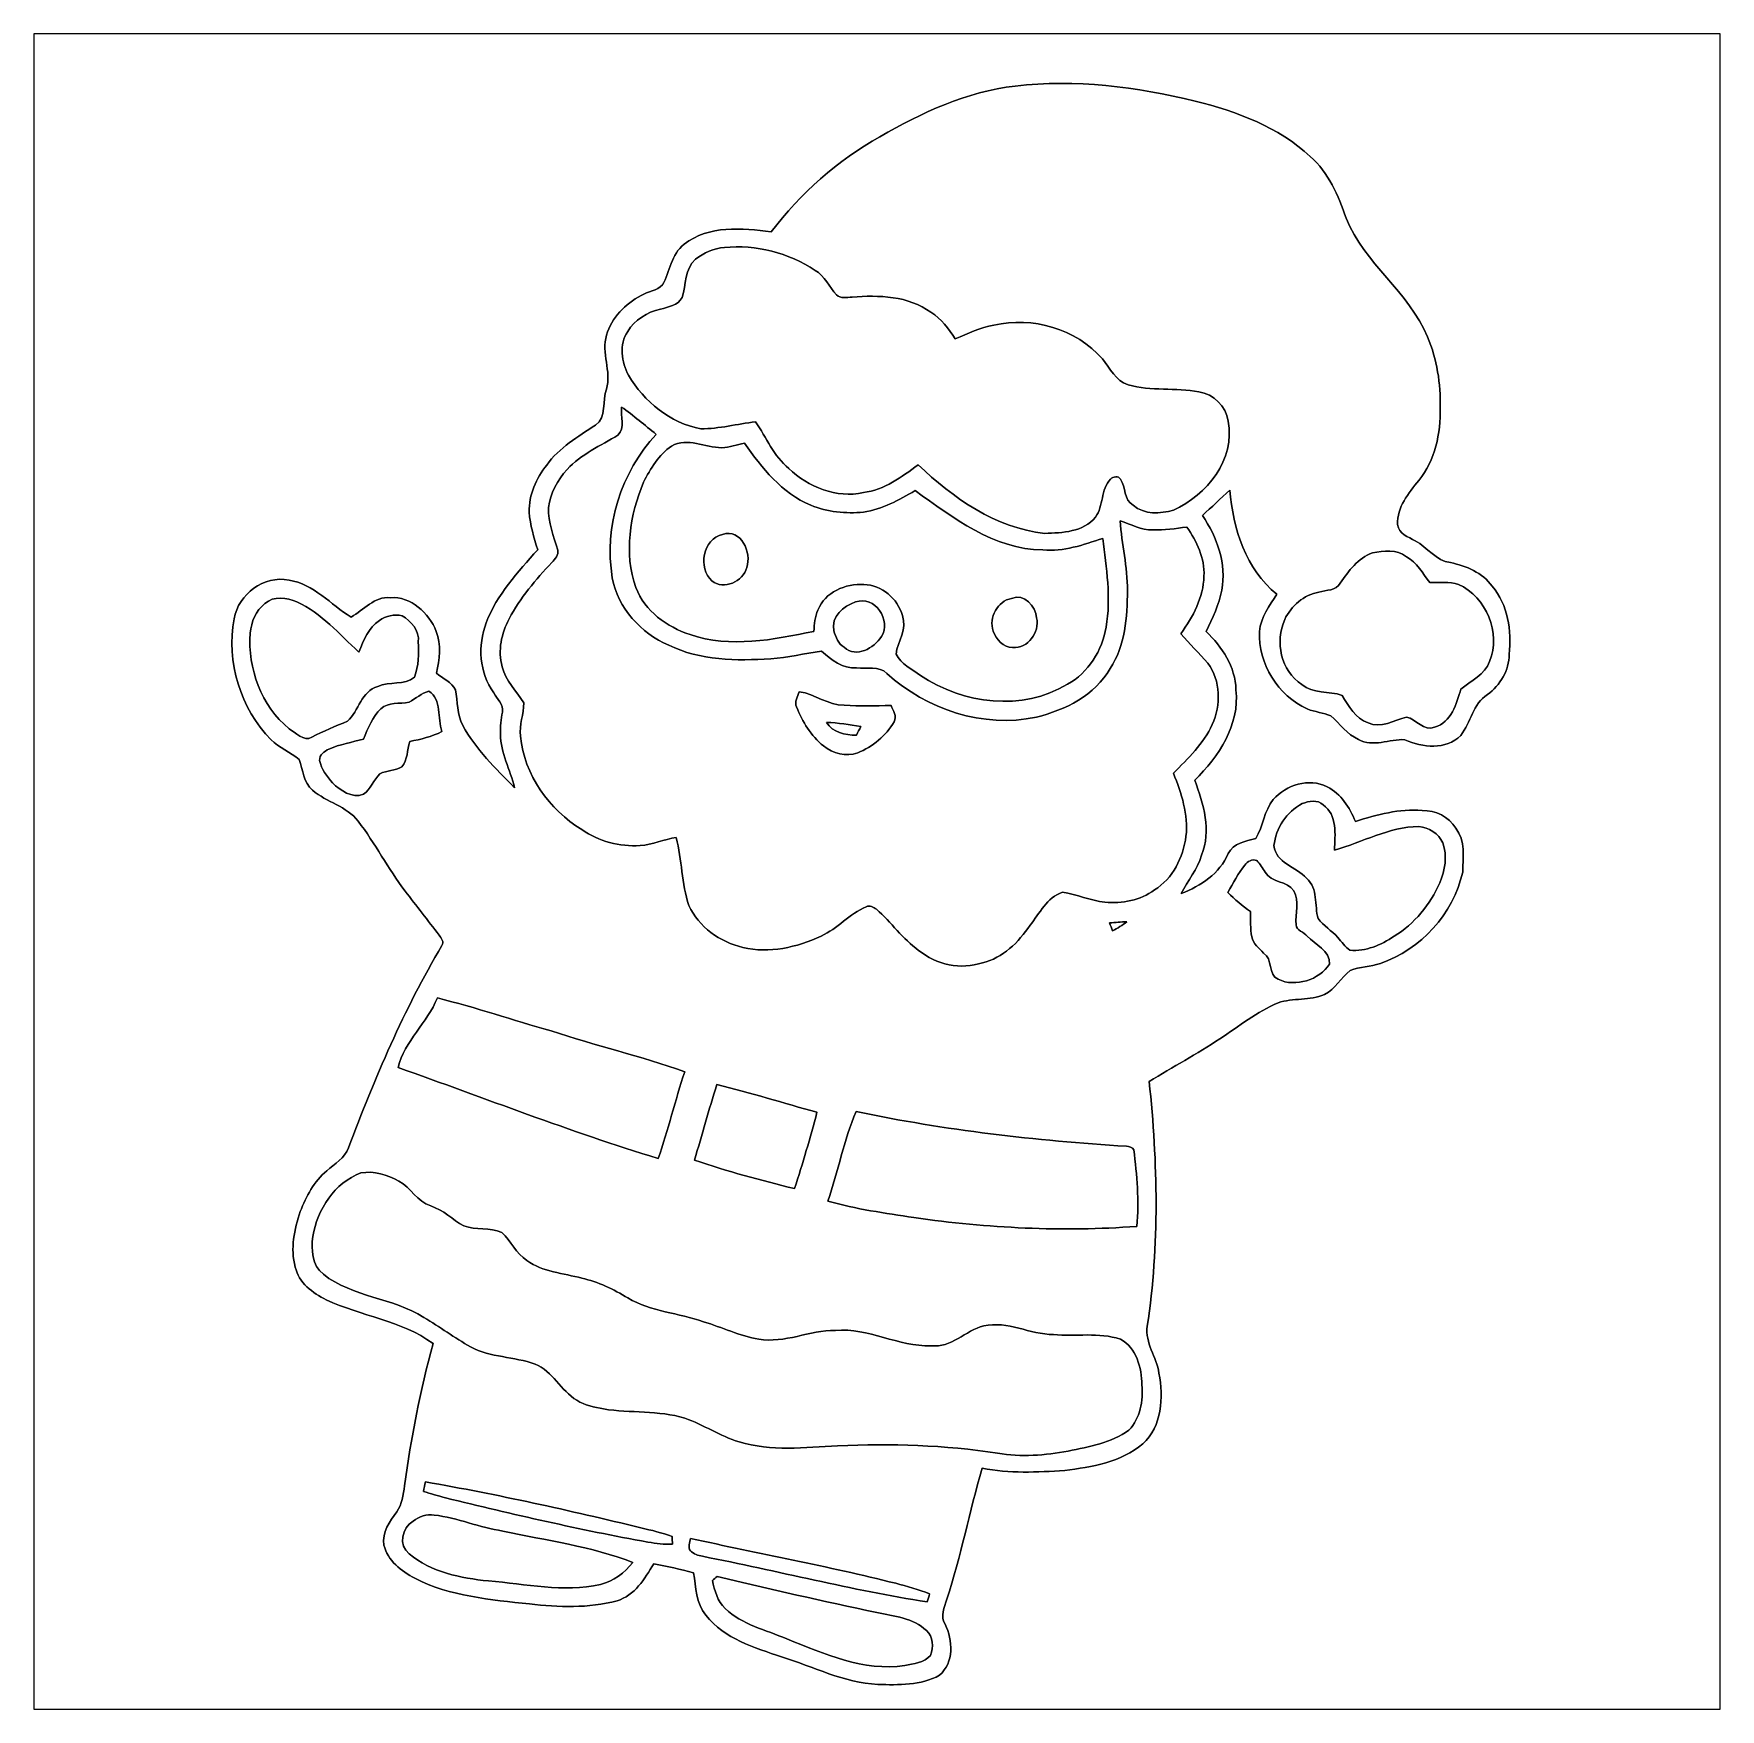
# Model space of a CAD drawing. Header units: centimetres. Extents: x -16.8 to 16.8, y -16.7 to 16.7.
import ezdxf

# ---------------------------------------------------------------- set-up
doc = ezdxf.new("R2010")
doc.units = ezdxf.units.CM
doc.header["$MEASUREMENT"] = 0
doc.layers.add('Layer 1', color=7, linetype='Continuous')

msp = doc.modelspace()

# ---------------------------------------------------------------- linework, layer by layer
at = {"layer": 'Layer 1', "color": 7}
for points, knots in [([(-16.77458, 16.66875), (-16.77458, 16.66875), (16.77458, 16.66875), (16.77458, 16.66875), (16.77458, 16.66875), (16.77458, 16.66875), (16.77458, -16.66875), (16.77458, -16.66875), (16.77458, -16.66875), (16.77458, -16.66875), (-16.77458, -16.66875), (-16.77458, -16.66875), (-16.77458, -16.66875), (-16.77458, -16.66875), (-16.77458, 16.66875), (-16.77458, 16.66875), (-16.77458, 16.66875), (-16.77458, 16.66875), (-16.77458, 16.66875), (-16.77458, 16.66875)], [0, 0, 0, 0, 0.16666667, 0.16666667, 0.16666667, 0.16666667, 0.33333333, 0.33333333, 0.33333333, 0.33333333, 0.5, 0.5, 0.5, 0.5, 0.66666667, 0.66666667, 0.66666667, 0.66666667, 1, 1, 1, 1]), ([(2.7499, 15.62664), (1.78541, 15.51905), (0.88971, 15.09818), (0.05786, 14.61946), (0.05786, 14.61946), (-0.7874, 14.14745), (-1.51871, 13.49269), (-2.10538, 12.72505), (-2.10538, 12.72505), (-2.68499, 12.80266), (-3.34645, 12.86404), (-3.83681, 12.47951), (-3.83681, 12.47951), (-4.09258, 12.28055), (-4.11939, 11.93659), (-4.26438, 11.67059), (-4.26438, 11.67059), (-4.38256, 11.56053), (-4.55436, 11.53724), (-4.69265, 11.46034), (-4.69265, 11.46034), (-5.00274, 11.29101), (-5.28708, 11.02289), (-5.37774, 10.67118), (-5.37774, 10.67118), (-5.49522, 10.31875), (-5.27509, 9.95116), (-5.38268, 9.59732), (-5.38268, 9.59732), (-5.47335, 9.36978), (-5.36822, 9.03252), (-5.60141, 8.8833), (-5.60141, 8.8833), (-5.94501, 8.64764), (-6.3246, 8.43633), (-6.56943, 8.08708), (-6.56943, 8.08708), (-6.78639, 7.82391), (-6.92221, 7.49229), (-6.9215, 7.14904), (-6.9215, 7.14904), (-6.89575, 6.89434), (-6.82731, 6.64527), (-6.7497, 6.40186), (-6.7497, 6.40186), (-7.14163, 5.95806), (-7.56073, 5.51074), (-7.77416, 4.94771), (-7.77416, 4.94771), (-7.94738, 4.49439), (-7.91034, 3.9564), (-7.62282, 3.55776), (-7.62282, 3.55776), (-7.56744, 3.43182), (-7.42033, 3.32387), (-7.45173, 3.17324), (-7.45173, 3.17324), (-7.4736, 3.02789), (-7.49935, 2.8829), (-7.48877, 2.73473), (-7.48877, 2.73473), (-7.49371, 2.3562), (-7.29298, 2.02494), (-7.20831, 1.66511), (-7.20831, 1.66511), (-7.58754, 2.04717), (-7.97948, 2.4317), (-8.24159, 2.90689), (-8.24159, 2.90689), (-8.3633, 3.12279), (-8.3312, 3.38243), (-8.38588, 3.61491), (-8.38588, 3.61491), (-8.4642, 3.76802), (-8.63635, 3.84034), (-8.76335, 3.94723), (-8.76335, 3.94723), (-8.70409, 4.21816), (-8.66563, 4.51309), (-8.76723, 4.77802), (-8.76723, 4.77802), (-8.91328, 5.14068), (-9.26783, 5.4797), (-9.68269, 5.44795), (-9.68269, 5.44795), (-10.0016, 5.47688), (-10.20904, 5.20347), (-10.46198, 5.06342), (-10.46198, 5.06342), (-10.86697, 5.31001), (-11.20493, 5.71641), (-11.69599, 5.79896), (-11.69599, 5.79896), (-12.19729, 5.89492), (-12.70106, 5.52203), (-12.78855, 5.02814), (-12.78855, 5.02814), (-12.94483, 4.17336), (-12.66719, 3.24203), (-12.05301, 2.62255), (-12.05301, 2.62255), (-11.8932, 2.45639), (-11.66601, 2.37949), (-11.49491, 2.22991), (-11.49491, 2.22991), (-11.41342, 2.02212), (-11.41342, 1.77377), (-11.22645, 1.61572), (-11.22645, 1.61572), (-10.95022, 1.3776), (-10.54947, 1.29963), (-10.32087, 1.00259), (-10.32087, 1.00259), (-9.98255, 0.55704), (-9.72503, 0.05644), (-9.38671, -0.38982), (-9.38671, -0.38982), (-9.16129, -0.68192), (-8.93586, -0.97437), (-8.70867, -1.26577), (-8.70867, -1.26577), (-8.66987, -1.32539), (-8.6046, -1.39806), (-8.6554, -1.47073), (-8.6554, -1.47073), (-9.40999, -2.74673), (-9.99173, -4.11551), (-10.51454, -5.50016), (-10.51454, -5.50016), (-10.58369, -5.7083), (-10.79571, -5.81413), (-10.94599, -5.95595), (-10.94599, -5.95595), (-11.19964, -6.1655), (-11.35662, -6.46465), (-11.47269, -6.76698), (-11.47269, -6.76698), (-11.59157, -7.11941), (-11.67236, -7.50217), (-11.57252, -7.87012), (-11.57252, -7.87012), (-11.50197, -8.18233), (-11.22856, -8.38941), (-10.9541, -8.51958), (-10.9541, -8.51958), (-10.26301, -8.84978), (-9.46221, -8.93092), (-8.83214, -9.3913), (-8.83214, -9.3913), (-9.0805, -10.32193), (-9.27453, -11.26878), (-9.39694, -12.22481), (-9.39694, -12.22481), (-9.42728, -12.39943), (-9.44139, -12.5917), (-9.55393, -12.73775), (-9.55393, -12.73775), (-9.68939, -12.92789), (-9.85344, -13.15261), (-9.80793, -13.40167), (-9.80793, -13.40167), (-9.73949, -13.71141), (-9.45903, -13.91991), (-9.19374, -14.06102), (-9.19374, -14.06102), (-8.4903, -14.42438), (-7.68773, -14.48788), (-6.91339, -14.5729), (-6.91339, -14.5729), (-6.33518, -14.64134), (-5.73899, -14.66003), (-5.17102, -14.51257), (-5.17102, -14.51257), (-4.82071, -14.40109), (-4.62033, -14.07442), (-4.44253, -13.77597), (-4.44253, -13.77597), (-4.17618, -13.82607), (-3.91125, -13.88216), (-3.64878, -13.9513), (-3.64878, -13.9513), (-3.60327, -14.24234), (-3.6008, -14.55773), (-3.4036, -14.79832), (-3.4036, -14.79832), (-3.03565, -15.26681), (-2.44122, -15.44355), (-1.89794, -15.62417), (-1.89794, -15.62417), (-1.26471, -15.82067), (-0.65758, -16.1417), (0.01658, -16.1738), (0.01658, -16.1738), (0.42933, -16.18791), (0.87277, -16.19638), (1.24531, -15.99106), (1.24531, -15.99106), (1.53353, -15.7353), (1.51024, -15.29821), (1.35396, -14.97718), (1.35396, -14.97718), (1.25518, -14.81878), (1.34267, -14.63781), (1.38924, -14.48012), (1.38924, -14.48012), (1.67111, -13.62428), (1.83868, -12.73598), (2.09162, -11.87203), (2.09162, -11.87203), (2.63137, -11.97963), (3.18735, -11.95246), (3.73345, -11.91754), (3.73345, -11.91754), (4.27567, -11.8491), (4.85493, -11.75456), (5.28532, -11.38837), (5.28532, -11.38837), (5.67337, -11.03771), (5.69948, -10.46374), (5.60881, -9.98149), (5.60881, -9.98149), (5.56472, -9.66011), (5.32342, -9.38107), (5.37704, -9.04557), (5.37704, -9.04557), (5.62116, -7.43444), (5.58377, -5.79261), (5.41514, -4.17618), (5.41514, -4.17618), (5.87904, -3.88655), (6.36799, -3.63784), (6.81919, -3.32705), (6.81919, -3.32705), (7.20055, -3.08363), (7.5565, -2.78871), (7.97736, -2.61303), (7.97736, -2.61303), (8.27617, -2.51284), (8.61025, -2.56999), (8.90376, -2.44651), (8.90376, -2.44651), (9.11542, -2.34033), (9.22972, -2.11384), (9.41352, -1.97273), (9.41352, -1.97273), (9.60155, -1.88701), (9.81851, -1.89689), (10.01324, -1.8288), (10.01324, -1.8288), (10.81828, -1.55575), (11.46422, -0.84243), (11.65049, -0.0127), (11.65049, -0.0127), (11.66283, 0.27905), (11.70517, 0.61383), (11.51467, 0.86254), (11.51467, 0.86254), (11.37673, 1.0862), (11.10862, 1.22026), (10.84721, 1.21461), (10.84721, 1.21461), (10.38966, 1.25659), (9.94798, 1.12783), (9.51653, 0.99624), (9.51653, 0.99624), (9.398, 1.27247), (9.23396, 1.54693), (8.9535, 1.68557), (8.9535, 1.68557), (8.59472, 1.86655), (8.13823, 1.72508), (7.88211, 1.43157), (7.88211, 1.43157), (7.69867, 1.20826), (7.68385, 0.8957), (7.53463, 0.65617), (7.53463, 0.65617), (7.33566, 0.59902), (7.08625, 0.56868), (6.98676, 0.3556), (6.98676, 0.3556), (6.8139, -0.0381), (6.44207, -0.29175), (6.05049, -0.43709), (6.05049, -0.43709), (6.17573, -0.17815), (6.37928, 0.03986), (6.45372, 0.3235), (6.45372, 0.3235), (6.65656, 0.81245), (6.49111, 1.34408), (6.32284, 1.8161), (6.32284, 1.8161), (6.79768, 2.28882), (7.21924, 2.91183), (7.14057, 3.61527), (7.14057, 3.61527), (7.1314, 4.07599), (6.86117, 4.46405), (6.54861, 4.77732), (6.54861, 4.77732), (6.67667, 5.03943), (6.80261, 5.30684), (6.85765, 5.59576), (6.85765, 5.59576), (6.95466, 6.11858), (6.76804, 6.65621), (6.47206, 7.08448), (6.47206, 7.08448), (6.65868, 7.24817), (6.83507, 7.42209), (7.01816, 7.58966), (7.01816, 7.58966), (7.08166, 6.82025), (7.33496, 6.01945), (7.95514, 5.51603), (7.95514, 5.51603), (7.80309, 5.2899), (7.63376, 5.05636), (7.60871, 4.77555), (7.60871, 4.77555), (7.58225, 4.13526), (7.97489, 3.49814), (8.55909, 3.23532), (8.55909, 3.23532), (8.70867, 3.16936), (8.87871, 3.16406), (9.02652, 3.09457), (9.02652, 3.09457), (9.21385, 2.94393), (9.34896, 2.72556), (9.57721, 2.62749), (9.57721, 2.62749), (9.86543, 2.46345), (10.19492, 2.63807), (10.50008, 2.62255), (10.50008, 2.62255), (10.85321, 2.46627), (11.31746, 2.40736), (11.6138, 2.70827), (11.6138, 2.70827), (11.81312, 2.96298), (11.85051, 3.3401), (12.14579, 3.52002), (12.14579, 3.52002), (12.39802, 3.70558), (12.57476, 4.00191), (12.57688, 4.32047), (12.57688, 4.32047), (12.62239, 4.79072), (12.55748, 5.30719), (12.23786, 5.67514), (12.23786, 5.67514), (12.0463, 5.94783), (11.72104, 6.07766), (11.40672, 6.14609), (11.40672, 6.14609), (11.11356, 6.17749), (10.95657, 6.45689), (10.70575, 6.57578), (10.70575, 6.57578), (10.57557, 6.66044), (10.37272, 6.71654), (10.3572, 6.90104), (10.3572, 6.90104), (10.33921, 7.25064), (10.5731, 7.52546), (10.77666, 7.77981), (10.77666, 7.77981), (11.10862, 8.1788), (11.20987, 8.71855), (11.20387, 9.22479), (11.20387, 9.22479), (11.21022, 9.70386), (11.14531, 10.19387), (10.95093, 10.63484), (10.95093, 10.63484), (10.57945, 11.53442), (9.69539, 12.09357), (9.33238, 12.99916), (9.33238, 12.99916), (9.1754, 13.44754), (8.98172, 13.90509), (8.61836, 14.22717), (8.61836, 14.22717), (7.98477, 14.81067), (7.1568, 15.12605), (6.33236, 15.32819), (6.33236, 15.32819), (5.16537, 15.61042), (3.94864, 15.77199), (2.7499, 15.62664)], [0, 0, 0, 0, 0.01010101, 0.01010101, 0.01010101, 0.01010101, 0.02020202, 0.02020202, 0.02020202, 0.02020202, 0.03030303, 0.03030303, 0.03030303, 0.03030303, 0.04040404, 0.04040404, 0.04040404, 0.04040404, 0.05050505, 0.05050505, 0.05050505, 0.05050505, 0.06060606, 0.06060606, 0.06060606, 0.06060606, 0.07070707, 0.07070707, 0.07070707, 0.07070707, 0.08080808, 0.08080808, 0.08080808, 0.08080808, 0.09090909, 0.09090909, 0.09090909, 0.09090909, 0.1010101, 0.1010101, 0.1010101, 0.1010101, 0.11111111, 0.11111111, 0.11111111, 0.11111111, 0.12121212, 0.12121212, 0.12121212, 0.12121212, 0.13131313, 0.13131313, 0.13131313, 0.13131313, 0.14141414, 0.14141414, 0.14141414, 0.14141414, 0.15151515, 0.15151515, 0.15151515, 0.15151515, 0.16161616, 0.16161616, 0.16161616, 0.16161616, 0.17171717, 0.17171717, 0.17171717, 0.17171717, 0.18181818, 0.18181818, 0.18181818, 0.18181818, 0.19191919, 0.19191919, 0.19191919, 0.19191919, 0.2020202, 0.2020202, 0.2020202, 0.2020202, 0.21212121, 0.21212121, 0.21212121, 0.21212121, 0.22222222, 0.22222222, 0.22222222, 0.22222222, 0.23232323, 0.23232323, 0.23232323, 0.23232323, 0.24242424, 0.24242424, 0.24242424, 0.24242424, 0.25252525, 0.25252525, 0.25252525, 0.25252525, 0.26262626, 0.26262626, 0.26262626, 0.26262626, 0.27272727, 0.27272727, 0.27272727, 0.27272727, 0.28282828, 0.28282828, 0.28282828, 0.28282828, 0.29292929, 0.29292929, 0.29292929, 0.29292929, 0.3030303, 0.3030303, 0.3030303, 0.3030303, 0.31313131, 0.31313131, 0.31313131, 0.31313131, 0.32323232, 0.32323232, 0.32323232, 0.32323232, 0.33333333, 0.33333333, 0.33333333, 0.33333333, 0.34343434, 0.34343434, 0.34343434, 0.34343434, 0.35353535, 0.35353535, 0.35353535, 0.35353535, 0.36363636, 0.36363636, 0.36363636, 0.36363636, 0.37373737, 0.37373737, 0.37373737, 0.37373737, 0.38383838, 0.38383838, 0.38383838, 0.38383838, 0.39393939, 0.39393939, 0.39393939, 0.39393939, 0.4040404, 0.4040404, 0.4040404, 0.4040404, 0.41414141, 0.41414141, 0.41414141, 0.41414141, 0.42424242, 0.42424242, 0.42424242, 0.42424242, 0.43434343, 0.43434343, 0.43434343, 0.43434343, 0.44444444, 0.44444444, 0.44444444, 0.44444444, 0.45454545, 0.45454545, 0.45454545, 0.45454545, 0.46464646, 0.46464646, 0.46464646, 0.46464646, 0.47474747, 0.47474747, 0.47474747, 0.47474747, 0.48484848, 0.48484848, 0.48484848, 0.48484848, 0.49494949, 0.49494949, 0.49494949, 0.49494949, 0.50505051, 0.50505051, 0.50505051, 0.50505051, 0.51515152, 0.51515152, 0.51515152, 0.51515152, 0.52525253, 0.52525253, 0.52525253, 0.52525253, 0.53535354, 0.53535354, 0.53535354, 0.53535354, 0.54545455, 0.54545455, 0.54545455, 0.54545455, 0.55555556, 0.55555556, 0.55555556, 0.55555556, 0.56565657, 0.56565657, 0.56565657, 0.56565657, 0.57575758, 0.57575758, 0.57575758, 0.57575758, 0.58585859, 0.58585859, 0.58585859, 0.58585859, 0.5959596, 0.5959596, 0.5959596, 0.5959596, 0.60606061, 0.60606061, 0.60606061, 0.60606061, 0.61616162, 0.61616162, 0.61616162, 0.61616162, 0.62626263, 0.62626263, 0.62626263, 0.62626263, 0.63636364, 0.63636364, 0.63636364, 0.63636364, 0.64646465, 0.64646465, 0.64646465, 0.64646465, 0.65656566, 0.65656566, 0.65656566, 0.65656566, 0.66666667, 0.66666667, 0.66666667, 0.66666667, 0.67676768, 0.67676768, 0.67676768, 0.67676768, 0.68686869, 0.68686869, 0.68686869, 0.68686869, 0.6969697, 0.6969697, 0.6969697, 0.6969697, 0.70707071, 0.70707071, 0.70707071, 0.70707071, 0.71717172, 0.71717172, 0.71717172, 0.71717172, 0.72727273, 0.72727273, 0.72727273, 0.72727273, 0.73737374, 0.73737374, 0.73737374, 0.73737374, 0.74747475, 0.74747475, 0.74747475, 0.74747475, 0.75757576, 0.75757576, 0.75757576, 0.75757576, 0.76767677, 0.76767677, 0.76767677, 0.76767677, 0.77777778, 0.77777778, 0.77777778, 0.77777778, 0.78787879, 0.78787879, 0.78787879, 0.78787879, 0.7979798, 0.7979798, 0.7979798, 0.7979798, 0.80808081, 0.80808081, 0.80808081, 0.80808081, 0.81818182, 0.81818182, 0.81818182, 0.81818182, 0.82828283, 0.82828283, 0.82828283, 0.82828283, 0.83838384, 0.83838384, 0.83838384, 0.83838384, 0.84848485, 0.84848485, 0.84848485, 0.84848485, 0.85858586, 0.85858586, 0.85858586, 0.85858586, 0.86868687, 0.86868687, 0.86868687, 0.86868687, 0.87878788, 0.87878788, 0.87878788, 0.87878788, 0.88888889, 0.88888889, 0.88888889, 0.88888889, 0.8989899, 0.8989899, 0.8989899, 0.8989899, 0.90909091, 0.90909091, 0.90909091, 0.90909091, 0.91919192, 0.91919192, 0.91919192, 0.91919192, 0.92929293, 0.92929293, 0.92929293, 0.92929293, 0.93939394, 0.93939394, 0.93939394, 0.93939394, 0.94949495, 0.94949495, 0.94949495, 0.94949495, 0.95959596, 0.95959596, 0.95959596, 0.95959596, 0.96969697, 0.96969697, 0.96969697, 0.96969697, 0.97979798, 0.97979798, 0.97979798, 0.97979798, 1, 1, 1, 1]), ([(-3.03601, 12.41601), (-2.407, 12.47704), (-1.75683, 12.30736), (-1.22978, 11.96093), (-1.22978, 11.96093), (-1.03188, 11.85122), (-0.95532, 11.62791), (-0.80504, 11.47127), (-0.80504, 11.47127), (-0.72566, 11.39049), (-0.60008, 11.43141), (-0.49671, 11.42541), (-0.49671, 11.42541), (0.03493, 11.47445), (0.62442, 11.45328), (1.0728, 11.12591), (1.0728, 11.12591), (1.28446, 11.00208), (1.42275, 10.79465), (1.55716, 10.59674), (1.55716, 10.59674), (1.8094, 10.69658), (2.05281, 10.82604), (2.32375, 10.87014), (2.32375, 10.87014), (3.09421, 11.04583), (3.95817, 10.79923), (4.48345, 10.20057), (4.48345, 10.20057), (4.63903, 10.01783), (4.74416, 9.7603), (4.99357, 9.68587), (4.99357, 9.68587), (5.45218, 9.55146), (5.93866, 9.63083), (6.40397, 9.54087), (6.40397, 9.54087), (6.69255, 9.49889), (6.95043, 9.25689), (6.98359, 8.96267), (6.98359, 8.96267), (7.13528, 8.1975), (6.56096, 7.48841), (5.89668, 7.19173), (5.89668, 7.19173), (5.63598, 7.11517), (5.31636, 7.09436), (5.0987, 7.28662), (5.0987, 7.28662), (4.90149, 7.38999), (4.95617, 7.64434), (4.84223, 7.80556), (4.84223, 7.80556), (4.80624, 7.87894), (4.69265, 7.85812), (4.64397, 7.80838), (4.64397, 7.80838), (4.44888, 7.59742), (4.51344, 7.27287), (4.3434, 7.05026), (4.3434, 7.05026), (4.10669, 6.75534), (3.68653, 6.737), (3.33869, 6.72677), (3.33869, 6.72677), (2.35585, 6.83013), (1.51765, 7.43409), (0.81597, 8.09131), (0.81597, 8.09131), (0.48966, 7.84966), (0.14534, 7.59284), (-0.26988, 7.54062), (-0.26988, 7.54062), (-0.80363, 7.4168), (-1.36737, 7.65175), (-1.75472, 8.01758), (-1.75472, 8.01758), (-2.05387, 8.26594), (-2.20133, 8.63247), (-2.41512, 8.9475), (-2.41512, 8.9475), (-2.77918, 8.90587), (-3.13796, 8.80498), (-3.50555, 8.80921), (-3.50555, 8.80921), (-4.11127, 8.91999), (-4.63656, 9.34861), (-4.94242, 9.87319), (-4.94242, 9.87319), (-5.07753, 10.13636), (-5.13644, 10.48738), (-4.95618, 10.74208), (-4.95618, 10.74208), (-4.82247, 10.9795), (-4.57165, 11.1312), (-4.30953, 11.18588), (-4.30953, 11.18588), (-4.15537, 11.23386), (-3.95923, 11.26278), (-3.87703, 11.41977), (-3.87703, 11.41977), (-3.79483, 11.67483), (-3.82834, 11.98774), (-3.61033, 12.18247), (-3.61033, 12.18247), (-3.44699, 12.31336), (-3.2445, 12.39591), (-3.03601, 12.41601)], [0, 0, 0, 0, 0.03571429, 0.03571429, 0.03571429, 0.03571429, 0.07142857, 0.07142857, 0.07142857, 0.07142857, 0.10714286, 0.10714286, 0.10714286, 0.10714286, 0.14285714, 0.14285714, 0.14285714, 0.14285714, 0.17857143, 0.17857143, 0.17857143, 0.17857143, 0.21428571, 0.21428571, 0.21428571, 0.21428571, 0.25, 0.25, 0.25, 0.25, 0.28571429, 0.28571429, 0.28571429, 0.28571429, 0.32142857, 0.32142857, 0.32142857, 0.32142857, 0.35714286, 0.35714286, 0.35714286, 0.35714286, 0.39285714, 0.39285714, 0.39285714, 0.39285714, 0.42857143, 0.42857143, 0.42857143, 0.42857143, 0.46428571, 0.46428571, 0.46428571, 0.46428571, 0.5, 0.5, 0.5, 0.5, 0.53571429, 0.53571429, 0.53571429, 0.53571429, 0.57142857, 0.57142857, 0.57142857, 0.57142857, 0.60714286, 0.60714286, 0.60714286, 0.60714286, 0.64285714, 0.64285714, 0.64285714, 0.64285714, 0.67857143, 0.67857143, 0.67857143, 0.67857143, 0.71428571, 0.71428571, 0.71428571, 0.71428571, 0.75, 0.75, 0.75, 0.75, 0.78571429, 0.78571429, 0.78571429, 0.78571429, 0.82142857, 0.82142857, 0.82142857, 0.82142857, 0.85714286, 0.85714286, 0.85714286, 0.85714286, 0.89285714, 0.89285714, 0.89285714, 0.89285714, 0.92857143, 0.92857143, 0.92857143, 0.92857143, 1, 1, 1, 1]), ([(-5.08106, 9.24172), (-4.84505, 9.06886), (-4.61857, 8.88259), (-4.39208, 8.69738), (-4.39208, 8.69738), (-5.09199, 7.94279), (-5.43489, 6.86117), (-5.26556, 5.84306), (-5.26556, 5.84306), (-5.15514, 5.2391), (-4.69688, 4.74169), (-4.14267, 4.5025), (-4.14267, 4.5025), (-3.51719, 4.19629), (-2.79329, 4.18959), (-2.11349, 4.23157), (-2.11349, 4.23157), (-1.77165, 4.25062), (-1.44039, 4.34093), (-1.10208, 4.38432), (-1.10208, 4.38432), (-0.9077, 4.21675), (-0.68192, 4.02519), (-0.40534, 4.05483), (-0.40534, 4.05483), (-0.20708, 4.02484), (0.04022, 4.1021), (0.19756, 3.93912), (0.19756, 3.93912), (0.99413, 3.22509), (2.10608, 2.84409), (3.17041, 3.06987), (3.17041, 3.06987), (3.74474, 3.21486), (4.3367, 3.50449), (4.63938, 4.04001), (4.63938, 4.04001), (4.94242, 4.49404), (4.97452, 5.06166), (4.9844, 5.59047), (4.9844, 5.59047), (4.97805, 6.05755), (4.87362, 6.51439), (4.83411, 6.97794), (4.83411, 6.97794), (5.04931, 6.9088), (5.25427, 6.79274), (5.48675, 6.79662), (5.48675, 6.79662), (5.71359, 6.78674), (5.93866, 6.82378), (6.16303, 6.85412), (6.16303, 6.85412), (6.36411, 6.56731), (6.52145, 6.23499), (6.50416, 5.87516), (6.50416, 5.87516), (6.49393, 5.45324), (6.28685, 5.06589), (6.04379, 4.73181), (6.04379, 4.73181), (6.21489, 4.52931), (6.41032, 4.34869), (6.5786, 4.14408), (6.5786, 4.14408), (6.84107, 3.79659), (6.84036, 3.31153), (6.67032, 2.92312), (6.67032, 2.92312), (6.49429, 2.54247), (6.18666, 2.2479), (5.89597, 1.95439), (5.89597, 1.95439), (6.05719, 1.55646), (6.19513, 1.13453), (6.14645, 0.6985), (6.14645, 0.6985), (6.09071, 0.28081), (5.88751, -0.14111), (5.5178, -0.36654), (5.5178, -0.36654), (5.23981, -0.58208), (4.87574, -0.63359), (4.53425, -0.61313), (4.53425, -0.61313), (4.24674, -0.57115), (3.97439, -0.46214), (3.68864, -0.41275), (3.68864, -0.41275), (3.38173, -0.51611), (3.23321, -0.83538), (3.04482, -1.07103), (3.04482, -1.07103), (2.81446, -1.40476), (2.50825, -1.72473), (2.09762, -1.81434), (2.09762, -1.81434), (1.66758, -1.96674), (1.17898, -1.84997), (0.82868, -1.57057), (0.82868, -1.57057), (0.508, -1.34161), (0.28399, -1.00859), (-0.01164, -0.75212), (-0.01164, -0.75212), (-0.06738, -0.70591), (-0.14429, -0.67063), (-0.2159, -0.70132), (-0.2159, -0.70132), (-0.54963, -0.84138), (-0.78176, -1.13983), (-1.11301, -1.28446), (-1.11301, -1.28446), (-1.59244, -1.51165), (-2.14489, -1.63548), (-2.66982, -1.51059), (-2.66982, -1.51059), (-3.12455, -1.40653), (-3.54295, -1.09961), (-3.74544, -0.67628), (-3.74544, -0.67628), (-3.8862, -0.23848), (-3.88126, 0.23178), (-3.99344, 0.67628), (-3.99344, 0.67628), (-4.23792, 0.64453), (-4.46334, 0.52881), (-4.71135, 0.51858), (-4.71135, 0.51858), (-5.11881, 0.48401), (-5.53508, 0.60254), (-5.87163, 0.83326), (-5.87163, 0.83326), (-6.52039, 1.23437), (-7.02345, 1.91982), (-7.08942, 2.69346), (-7.08942, 2.69346), (-7.11906, 2.91677), (-7.02663, 3.13337), (-7.02733, 3.35456), (-7.02733, 3.35456), (-7.17162, 3.59304), (-7.38611, 3.79765), (-7.45843, 4.07529), (-7.45843, 4.07529), (-7.54239, 4.39385), (-7.47395, 4.74028), (-7.31555, 5.02532), (-7.31555, 5.02532), (-7.10036, 5.44724), (-6.7885, 5.80637), (-6.46571, 6.14892), (-6.46571, 6.14892), (-6.41174, 6.21912), (-6.32284, 6.29532), (-6.35106, 6.39374), (-6.35106, 6.39374), (-6.42444, 6.67244), (-6.55426, 6.94408), (-6.53168, 7.239), (-6.53168, 7.239), (-6.5024, 7.52616), (-6.35423, 7.78722), (-6.1662, 7.99994), (-6.1662, 7.99994), (-5.88469, 8.30333), (-5.49734, 8.46914), (-5.15232, 8.68398), (-5.15232, 8.68398), (-5.00133, 8.82227), (-5.10187, 9.05933), (-5.08106, 9.24172), (-5.08106, 9.24172), (-5.08106, 9.24172), (-5.08106, 9.24172), (-5.08106, 9.24172)], [0, 0, 0, 0, 0.02222222, 0.02222222, 0.02222222, 0.02222222, 0.04444444, 0.04444444, 0.04444444, 0.04444444, 0.06666667, 0.06666667, 0.06666667, 0.06666667, 0.08888889, 0.08888889, 0.08888889, 0.08888889, 0.11111111, 0.11111111, 0.11111111, 0.11111111, 0.13333333, 0.13333333, 0.13333333, 0.13333333, 0.15555556, 0.15555556, 0.15555556, 0.15555556, 0.17777778, 0.17777778, 0.17777778, 0.17777778, 0.2, 0.2, 0.2, 0.2, 0.22222222, 0.22222222, 0.22222222, 0.22222222, 0.24444444, 0.24444444, 0.24444444, 0.24444444, 0.26666667, 0.26666667, 0.26666667, 0.26666667, 0.28888889, 0.28888889, 0.28888889, 0.28888889, 0.31111111, 0.31111111, 0.31111111, 0.31111111, 0.33333333, 0.33333333, 0.33333333, 0.33333333, 0.35555556, 0.35555556, 0.35555556, 0.35555556, 0.37777778, 0.37777778, 0.37777778, 0.37777778, 0.4, 0.4, 0.4, 0.4, 0.42222222, 0.42222222, 0.42222222, 0.42222222, 0.44444444, 0.44444444, 0.44444444, 0.44444444, 0.46666667, 0.46666667, 0.46666667, 0.46666667, 0.48888889, 0.48888889, 0.48888889, 0.48888889, 0.51111111, 0.51111111, 0.51111111, 0.51111111, 0.53333333, 0.53333333, 0.53333333, 0.53333333, 0.55555556, 0.55555556, 0.55555556, 0.55555556, 0.57777778, 0.57777778, 0.57777778, 0.57777778, 0.6, 0.6, 0.6, 0.6, 0.62222222, 0.62222222, 0.62222222, 0.62222222, 0.64444444, 0.64444444, 0.64444444, 0.64444444, 0.66666667, 0.66666667, 0.66666667, 0.66666667, 0.68888889, 0.68888889, 0.68888889, 0.68888889, 0.71111111, 0.71111111, 0.71111111, 0.71111111, 0.73333333, 0.73333333, 0.73333333, 0.73333333, 0.75555556, 0.75555556, 0.75555556, 0.75555556, 0.77777778, 0.77777778, 0.77777778, 0.77777778, 0.8, 0.8, 0.8, 0.8, 0.82222222, 0.82222222, 0.82222222, 0.82222222, 0.84444444, 0.84444444, 0.84444444, 0.84444444, 0.86666667, 0.86666667, 0.86666667, 0.86666667, 0.88888889, 0.88888889, 0.88888889, 0.88888889, 0.91111111, 0.91111111, 0.91111111, 0.91111111, 0.93333333, 0.93333333, 0.93333333, 0.93333333, 0.95555556, 0.95555556, 0.95555556, 0.95555556, 1, 1, 1, 1]), ([(-4.08834, 8.4642), (-3.76731, 8.64164), (-3.4223, 8.43492), (-3.08716, 8.43068), (-3.08716, 8.43068), (-2.9337, 8.44056), (-2.78624, 8.49066), (-2.63666, 8.52241), (-2.63666, 8.52241), (-2.29094, 8.02816), (-1.89265, 7.52687), (-1.31798, 7.2898), (-1.31798, 7.2898), (-0.98954, 7.14834), (-0.62159, 7.12082), (-0.26811, 7.14834), (-0.26811, 7.14834), (0.10301, 7.20866), (0.4385, 7.38646), (0.75671, 7.57872), (0.75671, 7.57872), (1.51836, 7.04321), (2.31775, 6.40433), (3.29777, 6.39833), (3.29777, 6.39833), (3.71228, 6.35706), (4.10492, 6.50099), (4.49051, 6.62799), (4.49051, 6.62799), (4.56106, 6.04308), (4.65949, 5.44901), (4.55789, 4.86163), (4.55789, 4.86163), (4.47675, 4.39843), (4.20934, 3.95534), (3.78883, 3.72639), (3.78883, 3.72639), (2.89489, 3.17817), (1.71379, 3.3341), (0.86431, 3.89925), (0.86431, 3.89925), (0.69532, 4.02414), (0.47343, 4.12609), (0.37959, 4.32541), (0.37959, 4.32541), (0.40816, 4.58258), (0.60678, 4.82424), (0.50483, 5.09058), (0.50483, 5.09058), (0.4131, 5.43384), (0.09807, 5.69877), (-0.26, 5.70971), (-0.26, 5.70971), (-0.62054, 5.7337), (-1.04105, 5.55907), (-1.17369, 5.2003), (-1.17369, 5.2003), (-1.23825, 5.06906), (-1.2446, 4.9216), (-1.25695, 4.77837), (-1.25695, 4.77837), (-2.05952, 4.60975), (-2.91888, 4.44324), (-3.71863, 4.71276), (-3.71863, 4.71276), (-4.17865, 4.86657), (-4.62033, 5.18125), (-4.79707, 5.64762), (-4.79707, 5.64762), (-5.03943, 6.33024), (-4.91525, 7.09295), (-4.6422, 7.74735), (-4.6422, 7.74735), (-4.50638, 8.01617), (-4.34093, 8.29098), (-4.08834, 8.4642), (-4.08834, 8.4642), (-4.08834, 8.4642), (-4.08834, 8.4642), (-4.08834, 8.4642)], [0, 0, 0, 0, 0.04761905, 0.04761905, 0.04761905, 0.04761905, 0.0952381, 0.0952381, 0.0952381, 0.0952381, 0.14285714, 0.14285714, 0.14285714, 0.14285714, 0.19047619, 0.19047619, 0.19047619, 0.19047619, 0.23809524, 0.23809524, 0.23809524, 0.23809524, 0.28571429, 0.28571429, 0.28571429, 0.28571429, 0.33333333, 0.33333333, 0.33333333, 0.33333333, 0.38095238, 0.38095238, 0.38095238, 0.38095238, 0.42857143, 0.42857143, 0.42857143, 0.42857143, 0.47619048, 0.47619048, 0.47619048, 0.47619048, 0.52380952, 0.52380952, 0.52380952, 0.52380952, 0.57142857, 0.57142857, 0.57142857, 0.57142857, 0.61904762, 0.61904762, 0.61904762, 0.61904762, 0.66666667, 0.66666667, 0.66666667, 0.66666667, 0.71428571, 0.71428571, 0.71428571, 0.71428571, 0.76190476, 0.76190476, 0.76190476, 0.76190476, 0.80952381, 0.80952381, 0.80952381, 0.80952381, 0.85714286, 0.85714286, 0.85714286, 0.85714286, 0.9047619, 0.9047619, 0.9047619, 0.9047619, 1, 1, 1, 1]), ([(-3.07234, 6.70666), (-3.46216, 6.61952), (-3.56905, 6.03814), (-3.28471, 5.78167), (-3.28471, 5.78167), (-3.04659, 5.59364), (-2.66312, 5.76615), (-2.5908, 6.04979), (-2.5908, 6.04979), (-2.48567, 6.33977), (-2.70298, 6.83119), (-3.07234, 6.70666), (-3.07234, 6.70666), (-3.07234, 6.70666), (-3.07234, 6.70666), (-3.07234, 6.70666)], [0, 0, 0, 0, 0.2, 0.2, 0.2, 0.2, 0.4, 0.4, 0.4, 0.4, 0.6, 0.6, 0.6, 0.6, 1, 1, 1, 1]), ([(9.85485, 6.33906), (10.0778, 6.3814), (10.33886, 6.41456), (10.53183, 6.26322), (10.53183, 6.26322), (10.74737, 6.15562), (10.84862, 5.92243), (10.99961, 5.74746), (10.99961, 5.74746), (11.18799, 5.74216), (11.3859, 5.77709), (11.56758, 5.71288), (11.56758, 5.71288), (12.11968, 5.46417), (12.41672, 4.74274), (12.18565, 4.18112), (12.18565, 4.18112), (12.09005, 3.91513), (11.81664, 3.79695), (11.61521, 3.62973), (11.61521, 3.62973), (11.52737, 3.34257), (11.42294, 2.96369), (11.09274, 2.87196), (11.09274, 2.87196), (10.87649, 2.78271), (10.72797, 3.03283), (10.53147, 3.07058), (10.53147, 3.07058), (10.281, 3.01308), (10.02982, 2.83457), (9.76842, 2.96051), (9.76842, 2.96051), (9.5123, 3.04306), (9.38883, 3.29565), (9.2516, 3.50238), (9.2516, 3.50238), (8.99301, 3.60151), (8.66987, 3.52319), (8.45009, 3.72286), (8.45009, 3.72286), (8.03204, 3.99239), (7.91351, 4.57518), (8.11001, 5.01474), (8.11001, 5.01474), (8.24089, 5.28567), (8.48995, 5.5058), (8.79157, 5.55766), (8.79157, 5.55766), (8.93092, 5.60423), (9.13589, 5.58306), (9.21667, 5.73793), (9.21667, 5.73793), (9.38495, 5.97817), (9.56275, 6.23852), (9.85485, 6.33906)], [0, 0, 0, 0, 0.06666667, 0.06666667, 0.06666667, 0.06666667, 0.13333333, 0.13333333, 0.13333333, 0.13333333, 0.2, 0.2, 0.2, 0.2, 0.26666667, 0.26666667, 0.26666667, 0.26666667, 0.33333333, 0.33333333, 0.33333333, 0.33333333, 0.4, 0.4, 0.4, 0.4, 0.46666667, 0.46666667, 0.46666667, 0.46666667, 0.53333333, 0.53333333, 0.53333333, 0.53333333, 0.6, 0.6, 0.6, 0.6, 0.66666667, 0.66666667, 0.66666667, 0.66666667, 0.73333333, 0.73333333, 0.73333333, 0.73333333, 0.8, 0.8, 0.8, 0.8, 0.86666667, 0.86666667, 0.86666667, 0.86666667, 1, 1, 1, 1]), ([(-12.17577, 5.33153), (-12.00221, 5.48852), (-11.73656, 5.45183), (-11.5376, 5.36504), (-11.5376, 5.36504), (-11.04971, 5.13997), (-10.69834, 4.72017), (-10.30781, 4.36704), (-10.30781, 4.36704), (-10.20374, 4.59423), (-10.12296, 4.85563), (-9.89577, 4.99181), (-9.89577, 4.99181), (-9.77159, 5.08635), (-9.59944, 5.12763), (-9.44774, 5.0867), (-9.44774, 5.0867), (-9.26536, 4.9844), (-9.0999, 4.79319), (-9.1246, 4.56812), (-9.1246, 4.56812), (-9.1126, 4.33599), (-9.11648, 4.08693), (-9.19833, 3.86891), (-9.19833, 3.86891), (-9.39412, 3.69746), (-9.70209, 3.78919), (-9.92893, 3.67912), (-9.92893, 3.67912), (-10.25878, 3.59022), (-10.30817, 3.20005), (-10.53042, 2.98873), (-10.53042, 2.98873), (-10.77313, 2.89631), (-11.01231, 2.79506), (-11.24091, 2.67088), (-11.24091, 2.67088), (-11.40848, 2.57634), (-11.56406, 2.7686), (-11.69494, 2.84021), (-11.69494, 2.84021), (-12.24915, 3.29071), (-12.51903, 4.04213), (-12.46964, 4.74521), (-12.46964, 4.74521), (-12.44424, 4.96746), (-12.35922, 5.19183), (-12.17577, 5.33153)], [0, 0, 0, 0, 0.07692308, 0.07692308, 0.07692308, 0.07692308, 0.15384615, 0.15384615, 0.15384615, 0.15384615, 0.23076923, 0.23076923, 0.23076923, 0.23076923, 0.30769231, 0.30769231, 0.30769231, 0.30769231, 0.38461538, 0.38461538, 0.38461538, 0.38461538, 0.46153846, 0.46153846, 0.46153846, 0.46153846, 0.53846154, 0.53846154, 0.53846154, 0.53846154, 0.61538462, 0.61538462, 0.61538462, 0.61538462, 0.69230769, 0.69230769, 0.69230769, 0.69230769, 0.76923077, 0.76923077, 0.76923077, 0.76923077, 0.84615385, 0.84615385, 0.84615385, 0.84615385, 1, 1, 1, 1]), ([(-0.4251, 5.36222), (-0.05009, 5.50721), (0.30057, 4.98616), (0.08678, 4.67536), (0.08678, 4.67536), (-0.05715, 4.44429), (-0.4124, 4.23686), (-0.65158, 4.4637), (-0.65158, 4.4637), (-0.77893, 4.52473), (-0.81668, 4.66725), (-0.85866, 4.78755), (-0.85866, 4.78755), (-0.91969, 5.06695), (-0.66781, 5.28814), (-0.4251, 5.36222)], [0, 0, 0, 0, 0.2, 0.2, 0.2, 0.2, 0.4, 0.4, 0.4, 0.4, 0.6, 0.6, 0.6, 0.6, 1, 1, 1, 1]), ([(2.67864, 5.43489), (2.39783, 5.38127), (2.21791, 5.05284), (2.31316, 4.78367), (2.31316, 4.78367), (2.37631, 4.62739), (2.50931, 4.44817), (2.69699, 4.45982), (2.69699, 4.45982), (3.00355, 4.43195), (3.24309, 4.75968), (3.17394, 5.04684), (3.17394, 5.04684), (3.15666, 5.28108), (2.93264, 5.53544), (2.67864, 5.43489)], [0, 0, 0, 0, 0.2, 0.2, 0.2, 0.2, 0.4, 0.4, 0.4, 0.4, 0.6, 0.6, 0.6, 0.6, 1, 1, 1, 1]), ([(-9.30839, 3.3715), (-9.17222, 3.43359), (-9.06392, 3.55741), (-8.91223, 3.58599), (-8.91223, 3.58599), (-8.65046, 3.41983), (-8.75136, 3.04871), (-8.65434, 2.78553), (-8.65434, 2.78553), (-8.85402, 2.67829), (-9.07486, 2.63419), (-9.29358, 2.58692), (-9.29358, 2.58692), (-9.34685, 2.41935), (-9.33521, 2.22074), (-9.45339, 2.08139), (-9.45339, 2.08139), (-9.58356, 1.99778), (-9.75148, 2.01718), (-9.88695, 1.94628), (-9.88695, 1.94628), (-10.01571, 1.82633), (-10.06969, 1.6383), (-10.21574, 1.53564), (-10.21574, 1.53564), (-10.4394, 1.44992), (-10.67788, 1.61325), (-10.83063, 1.76318), (-10.83063, 1.76318), (-10.93858, 1.89548), (-11.05923, 2.03623), (-11.08781, 2.20909), (-11.08781, 2.20909), (-11.09733, 2.31987), (-10.9922, 2.39254), (-10.90436, 2.43522), (-10.90436, 2.43522), (-10.68317, 2.52942), (-10.44328, 2.57104), (-10.21221, 2.6349), (-10.21221, 2.6349), (-10.12578, 2.84939), (-10.03829, 3.07305), (-9.87143, 3.23956), (-9.87143, 3.23956), (-9.71691, 3.37891), (-9.49643, 3.32669), (-9.30839, 3.3715)], [0, 0, 0, 0, 0.07692308, 0.07692308, 0.07692308, 0.07692308, 0.15384615, 0.15384615, 0.15384615, 0.15384615, 0.23076923, 0.23076923, 0.23076923, 0.23076923, 0.30769231, 0.30769231, 0.30769231, 0.30769231, 0.38461538, 0.38461538, 0.38461538, 0.38461538, 0.46153846, 0.46153846, 0.46153846, 0.46153846, 0.53846154, 0.53846154, 0.53846154, 0.53846154, 0.61538462, 0.61538462, 0.61538462, 0.61538462, 0.69230769, 0.69230769, 0.69230769, 0.69230769, 0.76923077, 0.76923077, 0.76923077, 0.76923077, 0.84615385, 0.84615385, 0.84615385, 0.84615385, 1, 1, 1, 1]), ([(-1.54517, 3.57717), (-1.57833, 3.48086), (-1.64536, 3.37785), (-1.6002, 3.27378), (-1.6002, 3.27378), (-1.48519, 2.98027), (-1.31163, 2.69981), (-1.06609, 2.49767), (-1.06609, 2.49767), (-0.87842, 2.34562), (-0.61595, 2.27894), (-0.38347, 2.36044), (-0.38347, 2.36044), (-0.08643, 2.48285), (0.17956, 2.69804), (0.33867, 2.97956), (0.33867, 2.97956), (0.40146, 3.08786), (0.32138, 3.20216), (0.2794, 3.30165), (0.2794, 3.30165), (-0.0314, 3.29777), (-0.34219, 3.28789), (-0.65229, 3.30694), (-0.65229, 3.30694), (-0.97508, 3.30376), (-1.2319, 3.53342), (-1.54517, 3.57717)], [0, 0, 0, 0, 0.125, 0.125, 0.125, 0.125, 0.25, 0.25, 0.25, 0.25, 0.375, 0.375, 0.375, 0.375, 0.5, 0.5, 0.5, 0.5, 0.625, 0.625, 0.625, 0.625, 0.75, 0.75, 0.75, 0.75, 1, 1, 1, 1]), ([(-1.0033, 2.96721), (-0.7747, 2.95628), (-0.54751, 2.92347), (-0.32209, 2.88219), (-0.32209, 2.88219), (-0.35137, 2.8261), (-0.381, 2.77072), (-0.41063, 2.71498), (-0.41063, 2.71498), (-0.635, 2.70898), (-0.87701, 2.76542), (-1.0033, 2.96721)], [0, 0, 0, 0, 0.25, 0.25, 0.25, 0.25, 0.5, 0.5, 0.5, 0.5, 1, 1, 1, 1]), ([(8.45855, 1.34973), (8.59049, 1.40018), (8.76159, 1.43792), (8.87307, 1.32327), (8.87307, 1.32327), (9.16411, 1.13277), (9.11154, 0.72708), (9.0992, 0.4251), (9.0992, 0.4251), (9.6587, 0.57785), (10.18399, 0.89288), (10.77701, 0.89429), (10.77701, 0.89429), (10.97527, 0.87912), (11.17282, 0.75177), (11.25467, 0.56797), (11.25467, 0.56797), (11.34851, 0.30974), (11.29841, 0.02328), (11.19576, -0.22437), (11.19576, -0.22437), (11.00243, -0.65581), (10.69269, -1.04352), (10.28524, -1.28976), (10.28524, -1.28976), (10.02736, -1.46262), (9.72361, -1.5942), (9.40647, -1.56845), (9.40647, -1.56845), (9.31051, -1.49931), (9.24631, -1.39347), (9.16411, -1.31163), (9.16411, -1.31163), (9.04557, -1.1751), (8.88224, -1.08268), (8.77464, -0.93698), (8.77464, -0.93698), (8.69809, -0.67028), (8.78029, -0.33973), (8.54428, -0.13476), (8.54428, -0.13476), (8.34355, 0.09102), (7.92762, 0.16933), (7.89693, 0.5147), (7.89693, 0.5147), (7.92797, 0.85972), (8.14917, 1.19098), (8.45855, 1.34973)], [0, 0, 0, 0, 0.07692308, 0.07692308, 0.07692308, 0.07692308, 0.15384615, 0.15384615, 0.15384615, 0.15384615, 0.23076923, 0.23076923, 0.23076923, 0.23076923, 0.30769231, 0.30769231, 0.30769231, 0.30769231, 0.38461538, 0.38461538, 0.38461538, 0.38461538, 0.46153846, 0.46153846, 0.46153846, 0.46153846, 0.53846154, 0.53846154, 0.53846154, 0.53846154, 0.61538462, 0.61538462, 0.61538462, 0.61538462, 0.69230769, 0.69230769, 0.69230769, 0.69230769, 0.76923077, 0.76923077, 0.76923077, 0.76923077, 0.84615385, 0.84615385, 0.84615385, 0.84615385, 1, 1, 1, 1]), ([(7.31802, 0.127), (7.36706, 0.20249), (7.46478, 0.25118), (7.55332, 0.21978), (7.55332, 0.21978), (7.62459, 0.15487), (7.66586, 0.06597), (7.71842, -0.01305), (7.71842, -0.01305), (7.83837, -0.22754), (8.1601, -0.17956), (8.29239, -0.38418), (8.29239, -0.38418), (8.41234, -0.59302), (8.31744, -0.83714), (8.33755, -1.06292), (8.33755, -1.06292), (8.34072, -1.17687), (8.49771, -1.20509), (8.55486, -1.28729), (8.55486, -1.28729), (8.71432, -1.44427), (9.01629, -1.57903), (9.00359, -1.8415), (9.00359, -1.8415), (8.79828, -2.15477), (8.32661, -2.3114), (7.98054, -2.14418), (7.98054, -2.14418), (7.76429, -2.04999), (7.88494, -1.74061), (7.69126, -1.62243), (7.69126, -1.62243), (7.60201, -1.52612), (7.47995, -1.43757), (7.45384, -1.30034), (7.45384, -1.30034), (7.42738, -1.13418), (7.43056, -0.96626), (7.42915, -0.79904), (7.42915, -0.79904), (7.26722, -0.68615), (7.118, -0.55704), (6.98112, -0.41557), (6.98112, -0.41557), (7.08977, -0.23248), (7.18326, -0.03916), (7.31802, 0.127)], [0, 0, 0, 0, 0.07692308, 0.07692308, 0.07692308, 0.07692308, 0.15384615, 0.15384615, 0.15384615, 0.15384615, 0.23076923, 0.23076923, 0.23076923, 0.23076923, 0.30769231, 0.30769231, 0.30769231, 0.30769231, 0.38461538, 0.38461538, 0.38461538, 0.38461538, 0.46153846, 0.46153846, 0.46153846, 0.46153846, 0.53846154, 0.53846154, 0.53846154, 0.53846154, 0.61538462, 0.61538462, 0.61538462, 0.61538462, 0.69230769, 0.69230769, 0.69230769, 0.69230769, 0.76923077, 0.76923077, 0.76923077, 0.76923077, 0.84615385, 0.84615385, 0.84615385, 0.84615385, 1, 1, 1, 1]), ([(4.62668, -1.02129), (4.74098, -1.01247), (4.85352, -1.00471), (4.96923, -0.99942), (4.96923, -0.99942), (4.88209, -1.07033), (4.78614, -1.12889), (4.68595, -1.17898), (4.68595, -1.17898), (4.66619, -1.12607), (4.64644, -1.0735), (4.62668, -1.02129)], [0, 0, 0, 0, 0.25, 0.25, 0.25, 0.25, 0.5, 0.5, 0.5, 0.5, 1, 1, 1, 1]), ([(-8.74536, -2.51672), (-7.98301, -2.70475), (-7.23971, -2.95945), (-6.4837, -3.16971), (-6.4837, -3.16971), (-5.60529, -3.46534), (-4.69829, -3.67312), (-3.82482, -3.98286), (-3.82482, -3.98286), (-4.01249, -4.55507), (-4.15572, -5.14103), (-4.35257, -5.71006), (-4.35257, -5.71006), (-6.10129, -5.17631), (-7.80486, -4.50991), (-9.52712, -3.89961), (-9.52712, -3.89961), (-9.39236, -3.37432), (-8.94962, -3.00955), (-8.74536, -2.51672)], [0, 0, 0, 0, 0.16666667, 0.16666667, 0.16666667, 0.16666667, 0.33333333, 0.33333333, 0.33333333, 0.33333333, 0.5, 0.5, 0.5, 0.5, 0.66666667, 0.66666667, 0.66666667, 0.66666667, 1, 1, 1, 1]), ([(-3.18453, -4.24039), (-2.51601, -4.40443), (-1.85738, -4.60693), (-1.1938, -4.79072), (-1.1938, -4.79072), (-1.32609, -5.30154), (-1.4799, -5.80672), (-1.63901, -6.31014), (-1.63901, -6.31014), (-2.30823, -6.14292), (-2.9778, -5.96759), (-3.62973, -5.74111), (-3.62973, -5.74111), (-3.48192, -5.24087), (-3.34433, -4.7371), (-3.18453, -4.24039)], [0, 0, 0, 0, 0.2, 0.2, 0.2, 0.2, 0.4, 0.4, 0.4, 0.4, 0.6, 0.6, 0.6, 0.6, 1, 1, 1, 1]), ([(-0.41557, -4.77485), (1.35396, -5.1495), (3.1563, -5.35517), (4.96006, -5.46629), (4.96006, -5.46629), (5.01438, -5.47546), (5.08388, -5.47934), (5.1121, -5.53544), (5.1121, -5.53544), (5.16537, -6.04097), (5.22182, -6.55179), (5.16961, -7.06014), (5.16961, -7.06014), (3.69076, -7.17374), (2.20169, -7.09295), (0.73448, -6.88658), (0.73448, -6.88658), (0.16051, -6.79485), (-0.4191, -6.72324), (-0.97719, -6.55638), (-0.97719, -6.55638), (-0.76941, -5.96935), (-0.66287, -5.3467), (-0.41557, -4.77485)], [0, 0, 0, 0, 0.14285714, 0.14285714, 0.14285714, 0.14285714, 0.28571429, 0.28571429, 0.28571429, 0.28571429, 0.42857143, 0.42857143, 0.42857143, 0.42857143, 0.57142857, 0.57142857, 0.57142857, 0.57142857, 0.71428571, 0.71428571, 0.71428571, 0.71428571, 1, 1, 1, 1]), ([(-10.2676, -5.99793), (-10.00584, -5.94854), (-9.73808, -6.03673), (-9.51089, -6.16268), (-9.51089, -6.16268), (-9.26924, -6.28685), (-9.144, -6.57049), (-8.87801, -6.65515), (-8.87801, -6.65515), (-8.6293, -6.73276), (-8.44233, -6.92432), (-8.22113, -7.05273), (-8.22113, -7.05273), (-7.97913, -7.13846), (-7.70255, -7.08131), (-7.46372, -7.18256), (-7.46372, -7.18256), (-7.27639, -7.34554), (-7.18256, -7.60554), (-6.96419, -7.73818), (-6.96419, -7.73818), (-6.64739, -7.97278), (-6.23958, -7.98901), (-5.87163, -8.09307), (-5.87163, -8.09307), (-5.5432, -8.16222), (-5.24193, -8.31391), (-4.95582, -8.48466), (-4.95582, -8.48466), (-4.49686, -8.75771), (-3.94653, -8.78452), (-3.45052, -8.95738), (-3.45052, -8.95738), (-3.08328, -9.07133), (-2.73262, -9.23784), (-2.35162, -9.30522), (-2.35162, -9.30522), (-1.83444, -9.3913), (-1.34267, -9.12777), (-0.82726, -9.12954), (-0.82726, -9.12954), (-0.16898, -9.07239), (0.42192, -9.45832), (1.07632, -9.4361), (1.07632, -9.4361), (1.47779, -9.48478), (1.75789, -9.13271), (2.12302, -9.03958), (2.12302, -9.03958), (2.59927, -8.93621), (3.03953, -9.20891), (3.51084, -9.2135), (3.51084, -9.2135), (3.95182, -9.25618), (4.4136, -9.16164), (4.84082, -9.30592), (4.84082, -9.30592), (5.16572, -9.47561), (5.26168, -9.87637), (5.26979, -10.21397), (5.26979, -10.21397), (5.30013, -10.52901), (5.23663, -10.87826), (5.01262, -11.11532), (5.01262, -11.11532), (4.65843, -11.36227), (4.2224, -11.44834), (3.80577, -11.53089), (3.80577, -11.53089), (3.34363, -11.61838), (2.86597, -11.65225), (2.39995, -11.5757), (2.39995, -11.5757), (1.34867, -11.40601), (0.27975, -11.38555), (-0.78246, -11.424), (-0.78246, -11.424), (-1.43439, -11.46387), (-2.10749, -11.53795), (-2.74496, -11.35062), (-2.74496, -11.35062), (-3.11961, -11.22821), (-3.45299, -11.00949), (-3.82305, -10.87649), (-3.82305, -10.87649), (-4.34763, -10.71739), (-4.90326, -10.77948), (-5.43913, -10.6934), (-5.43913, -10.6934), (-5.62151, -10.65847), (-5.81448, -10.62814), (-5.97112, -10.52089), (-5.97112, -10.52089), (-6.29073, -10.32863), (-6.44631, -9.94304), (-6.80191, -9.80087), (-6.80191, -9.80087), (-7.21783, -9.64918), (-7.68844, -9.67211), (-8.0832, -9.45797), (-8.0832, -9.45797), (-8.40528, -9.28264), (-8.69668, -9.05651), (-9.01418, -8.87342), (-9.01418, -8.87342), (-9.63295, -8.47866), (-10.42705, -8.47372), (-11.01337, -8.0137), (-11.01337, -8.0137), (-11.24268, -7.83872), (-11.25396, -7.52158), (-11.22468, -7.26052), (-11.22468, -7.26052), (-11.13331, -6.7243), (-10.789, -6.19407), (-10.2676, -5.99793)], [0, 0, 0, 0, 0.03333333, 0.03333333, 0.03333333, 0.03333333, 0.06666667, 0.06666667, 0.06666667, 0.06666667, 0.1, 0.1, 0.1, 0.1, 0.13333333, 0.13333333, 0.13333333, 0.13333333, 0.16666667, 0.16666667, 0.16666667, 0.16666667, 0.2, 0.2, 0.2, 0.2, 0.23333333, 0.23333333, 0.23333333, 0.23333333, 0.26666667, 0.26666667, 0.26666667, 0.26666667, 0.3, 0.3, 0.3, 0.3, 0.33333333, 0.33333333, 0.33333333, 0.33333333, 0.36666667, 0.36666667, 0.36666667, 0.36666667, 0.4, 0.4, 0.4, 0.4, 0.43333333, 0.43333333, 0.43333333, 0.43333333, 0.46666667, 0.46666667, 0.46666667, 0.46666667, 0.5, 0.5, 0.5, 0.5, 0.53333333, 0.53333333, 0.53333333, 0.53333333, 0.56666667, 0.56666667, 0.56666667, 0.56666667, 0.6, 0.6, 0.6, 0.6, 0.63333333, 0.63333333, 0.63333333, 0.63333333, 0.66666667, 0.66666667, 0.66666667, 0.66666667, 0.7, 0.7, 0.7, 0.7, 0.73333333, 0.73333333, 0.73333333, 0.73333333, 0.76666667, 0.76666667, 0.76666667, 0.76666667, 0.8, 0.8, 0.8, 0.8, 0.83333333, 0.83333333, 0.83333333, 0.83333333, 0.86666667, 0.86666667, 0.86666667, 0.86666667, 0.9, 0.9, 0.9, 0.9, 0.93333333, 0.93333333, 0.93333333, 0.93333333, 1, 1, 1, 1]), ([(-8.98313, -12.14402), (-7.54345, -12.39414), (-6.11717, -12.71446), (-4.69688, -13.05701), (-4.69688, -13.05701), (-4.48733, -13.10852), (-4.27531, -13.15614), (-4.07247, -13.23164), (-4.07247, -13.23164), (-4.07176, -13.26938), (-4.07106, -13.34488), (-4.07035, -13.38227), (-4.07035, -13.38227), (-4.23298, -13.39744), (-4.39561, -13.36675), (-4.55542, -13.34347), (-4.55542, -13.34347), (-5.90868, -13.09899), (-7.24888, -12.78819), (-8.58449, -12.46187), (-8.58449, -12.46187), (-8.73196, -12.42236), (-8.87942, -12.38144), (-9.02441, -12.33452), (-9.02441, -12.33452), (-9.0103, -12.27067), (-8.99654, -12.20752), (-8.98313, -12.14402)], [0, 0, 0, 0, 0.125, 0.125, 0.125, 0.125, 0.25, 0.25, 0.25, 0.25, 0.375, 0.375, 0.375, 0.375, 0.5, 0.5, 0.5, 0.5, 0.625, 0.625, 0.625, 0.625, 0.75, 0.75, 0.75, 0.75, 1, 1, 1, 1]), ([(-9.2262, -12.92789), (-9.11013, -12.83159), (-8.95914, -12.77867), (-8.8071, -12.80372), (-8.8071, -12.80372), (-8.34073, -12.86157), (-7.90504, -13.05384), (-7.44008, -13.12227), (-7.44008, -13.12227), (-6.57648, -13.31101), (-5.68537, -13.42672), (-4.85669, -13.74634), (-4.85669, -13.74634), (-5.0225, -13.94848), (-5.23946, -14.12593), (-5.49945, -14.18308), (-5.49945, -14.18308), (-6.23711, -14.35065), (-6.98994, -14.1732), (-7.72901, -14.11499), (-7.72901, -14.11499), (-8.28216, -14.0589), (-8.8706, -13.94248), (-9.30487, -13.57383), (-9.30487, -13.57383), (-9.52994, -13.41296), (-9.45021, -13.04784), (-9.2262, -12.92789)], [0, 0, 0, 0, 0.125, 0.125, 0.125, 0.125, 0.25, 0.25, 0.25, 0.25, 0.375, 0.375, 0.375, 0.375, 0.5, 0.5, 0.5, 0.5, 0.625, 0.625, 0.625, 0.625, 0.75, 0.75, 0.75, 0.75, 1, 1, 1, 1]), ([(-3.71087, -13.26868), (-2.35126, -13.57066), (-0.98002, -13.82183), (0.37147, -14.16156), (0.37147, -14.16156), (0.60043, -14.21765), (0.8255, -14.28926), (1.0474, -14.36899), (1.0474, -14.36899), (1.03011, -14.42367), (1.01282, -14.47835), (0.99624, -14.53409), (0.99624, -14.53409), (-0.50518, -14.29632), (-1.97873, -13.91461), (-3.47063, -13.62569), (-3.47063, -13.62569), (-3.556, -13.60487), (-3.64878, -13.58194), (-3.71193, -13.51668), (-3.71193, -13.51668), (-3.76661, -13.44189), (-3.72286, -13.34911), (-3.71087, -13.26868)], [0, 0, 0, 0, 0.14285714, 0.14285714, 0.14285714, 0.14285714, 0.28571429, 0.28571429, 0.28571429, 0.28571429, 0.42857143, 0.42857143, 0.42857143, 0.42857143, 0.57142857, 0.57142857, 0.57142857, 0.57142857, 0.71428571, 0.71428571, 0.71428571, 0.71428571, 1, 1, 1, 1]), ([(-3.1817, -14.02962), (-2.12478, -14.27939), (-1.06539, -14.52104), (-0.00212, -14.74364), (-0.00212, -14.74364), (0.33726, -14.81984), (0.72037, -14.84524), (0.98249, -15.10418), (0.98249, -15.10418), (1.12536, -15.22166), (1.12254, -15.43685), (1.06151, -15.59736), (1.06151, -15.59736), (0.94403, -15.74941), (0.72531, -15.76176), (0.55245, -15.79704), (0.55245, -15.79704), (-0.27023, -15.9198), (-1.0481, -15.56597), (-1.79388, -15.27034), (-1.79388, -15.27034), (-2.21051, -15.08584), (-2.68288, -14.99094), (-3.02154, -14.66391), (-3.02154, -14.66391), (-3.17747, -14.51892), (-3.22686, -14.30408), (-3.27519, -14.10547), (-3.27519, -14.10547), (-3.24414, -14.07971), (-3.2131, -14.05467), (-3.1817, -14.02962)], [0, 0, 0, 0, 0.11111111, 0.11111111, 0.11111111, 0.11111111, 0.22222222, 0.22222222, 0.22222222, 0.22222222, 0.33333333, 0.33333333, 0.33333333, 0.33333333, 0.44444444, 0.44444444, 0.44444444, 0.44444444, 0.55555556, 0.55555556, 0.55555556, 0.55555556, 0.66666667, 0.66666667, 0.66666667, 0.66666667, 0.77777778, 0.77777778, 0.77777778, 0.77777778, 1, 1, 1, 1])]:
    msp.add_open_spline(points, degree=3, knots=knots, dxfattribs=at)
at = {"layer": 'Layer 1', "color": 250}
for points, knots in [([(2.7499, 15.62664), (3.94864, 15.77199), (5.16537, 15.61042), (6.33236, 15.32819), (6.33236, 15.32819), (7.1568, 15.12605), (7.98477, 14.81067), (8.61836, 14.22717), (8.61836, 14.22717), (8.98172, 13.90509), (9.1754, 13.44754), (9.33238, 12.99916), (9.33238, 12.99916), (9.69539, 12.09357), (10.57945, 11.53442), (10.95093, 10.63484), (10.95093, 10.63484), (11.14531, 10.19387), (11.21022, 9.70386), (11.20387, 9.22479), (11.20387, 9.22479), (11.20987, 8.71855), (11.10862, 8.1788), (10.77666, 7.77981), (10.77666, 7.77981), (10.5731, 7.52546), (10.33921, 7.25064), (10.3572, 6.90104), (10.3572, 6.90104), (10.37272, 6.71654), (10.57557, 6.66044), (10.70575, 6.57578), (10.70575, 6.57578), (10.95657, 6.45689), (11.11356, 6.17749), (11.40672, 6.14609), (11.40672, 6.14609), (11.72104, 6.07766), (12.0463, 5.94783), (12.23786, 5.67514), (12.23786, 5.67514), (12.55748, 5.30719), (12.62239, 4.79072), (12.57688, 4.32047), (12.57688, 4.32047), (12.57476, 4.00191), (12.39802, 3.70558), (12.14579, 3.52002), (12.14579, 3.52002), (11.85051, 3.3401), (11.81312, 2.96298), (11.6138, 2.70827), (11.6138, 2.70827), (11.31746, 2.40736), (10.85321, 2.46627), (10.50008, 2.62255), (10.50008, 2.62255), (10.19492, 2.63807), (9.86543, 2.46345), (9.57721, 2.62749), (9.57721, 2.62749), (9.34896, 2.72556), (9.21385, 2.94393), (9.02652, 3.09457), (9.02652, 3.09457), (8.87871, 3.16406), (8.70867, 3.16936), (8.55909, 3.23532), (8.55909, 3.23532), (7.97489, 3.49814), (7.58225, 4.13526), (7.60871, 4.77555), (7.60871, 4.77555), (7.63376, 5.05636), (7.80309, 5.2899), (7.95514, 5.51603), (7.95514, 5.51603), (7.33496, 6.01945), (7.08166, 6.82025), (7.01816, 7.58966), (7.01816, 7.58966), (6.83507, 7.42209), (6.65868, 7.24817), (6.47206, 7.08448), (6.47206, 7.08448), (6.76804, 6.65621), (6.95466, 6.11858), (6.85765, 5.59576), (6.85765, 5.59576), (6.80261, 5.30684), (6.67667, 5.03943), (6.54861, 4.77732), (6.54861, 4.77732), (6.86117, 4.46405), (7.1314, 4.07599), (7.14057, 3.61527), (7.14057, 3.61527), (7.21924, 2.91183), (6.79768, 2.28882), (6.32284, 1.8161), (6.32284, 1.8161), (6.49111, 1.34408), (6.65656, 0.81245), (6.45372, 0.3235), (6.45372, 0.3235), (6.37928, 0.03986), (6.17573, -0.17815), (6.05049, -0.43709), (6.05049, -0.43709), (6.44207, -0.29175), (6.8139, -0.0381), (6.98676, 0.3556), (6.98676, 0.3556), (7.08625, 0.56868), (7.33566, 0.59902), (7.53463, 0.65617), (7.53463, 0.65617), (7.68385, 0.8957), (7.69867, 1.20826), (7.88211, 1.43157), (7.88211, 1.43157), (8.13823, 1.72508), (8.59472, 1.86655), (8.9535, 1.68557), (8.9535, 1.68557), (9.23396, 1.54693), (9.398, 1.27247), (9.51653, 0.99624), (9.51653, 0.99624), (9.94798, 1.12783), (10.38966, 1.25659), (10.84721, 1.21461), (10.84721, 1.21461), (11.10862, 1.22026), (11.37673, 1.0862), (11.51467, 0.86254), (11.51467, 0.86254), (11.70517, 0.61383), (11.66283, 0.27905), (11.65049, -0.0127), (11.65049, -0.0127), (11.46422, -0.84243), (10.81828, -1.55575), (10.01324, -1.8288), (10.01324, -1.8288), (9.81851, -1.89689), (9.60155, -1.88701), (9.41352, -1.97273), (9.41352, -1.97273), (9.22972, -2.11384), (9.11542, -2.34033), (8.90376, -2.44651), (8.90376, -2.44651), (8.61025, -2.56999), (8.27617, -2.51284), (7.97736, -2.61303), (7.97736, -2.61303), (7.5565, -2.78871), (7.20055, -3.08363), (6.81919, -3.32705), (6.81919, -3.32705), (6.36799, -3.63784), (5.87904, -3.88655), (5.41514, -4.17618), (5.41514, -4.17618), (5.58377, -5.79261), (5.62116, -7.43444), (5.37704, -9.04557), (5.37704, -9.04557), (5.32342, -9.38107), (5.56472, -9.66011), (5.60881, -9.98149), (5.60881, -9.98149), (5.69948, -10.46374), (5.67337, -11.03771), (5.28532, -11.38837), (5.28532, -11.38837), (4.85493, -11.75456), (4.27567, -11.8491), (3.73345, -11.91754), (3.73345, -11.91754), (3.18735, -11.95246), (2.63137, -11.97963), (2.09162, -11.87203), (2.09162, -11.87203), (1.83868, -12.73598), (1.67111, -13.62428), (1.38924, -14.48012), (1.38924, -14.48012), (1.34267, -14.63781), (1.25518, -14.81878), (1.35396, -14.97718), (1.35396, -14.97718), (1.51024, -15.29821), (1.53353, -15.7353), (1.24531, -15.99106), (1.24531, -15.99106), (0.87277, -16.19638), (0.42933, -16.18791), (0.01658, -16.1738), (0.01658, -16.1738), (-0.65758, -16.1417), (-1.26471, -15.82067), (-1.89794, -15.62417), (-1.89794, -15.62417), (-2.44122, -15.44355), (-3.03565, -15.26681), (-3.4036, -14.79832), (-3.4036, -14.79832), (-3.6008, -14.55773), (-3.60327, -14.24234), (-3.64878, -13.9513), (-3.64878, -13.9513), (-3.91125, -13.88216), (-4.17618, -13.82607), (-4.44253, -13.77597), (-4.44253, -13.77597), (-4.62033, -14.07442), (-4.82071, -14.40109), (-5.17102, -14.51257), (-5.17102, -14.51257), (-5.73899, -14.66003), (-6.33518, -14.64134), (-6.91339, -14.5729), (-6.91339, -14.5729), (-7.68773, -14.48788), (-8.4903, -14.42438), (-9.19374, -14.06102), (-9.19374, -14.06102), (-9.45903, -13.91991), (-9.73949, -13.71141), (-9.80793, -13.40167), (-9.80793, -13.40167), (-9.85344, -13.15261), (-9.68939, -12.92789), (-9.55393, -12.73775), (-9.55393, -12.73775), (-9.44139, -12.5917), (-9.42728, -12.39943), (-9.39694, -12.22481), (-9.39694, -12.22481), (-9.27453, -11.26878), (-9.0805, -10.32193), (-8.83214, -9.3913), (-8.83214, -9.3913), (-9.46221, -8.93092), (-10.26301, -8.84978), (-10.9541, -8.51958), (-10.9541, -8.51958), (-11.22856, -8.38941), (-11.50197, -8.18233), (-11.57252, -7.87012), (-11.57252, -7.87012), (-11.67236, -7.50217), (-11.59157, -7.11941), (-11.47269, -6.76698), (-11.47269, -6.76698), (-11.35662, -6.46465), (-11.19964, -6.1655), (-10.94599, -5.95595), (-10.94599, -5.95595), (-10.79571, -5.81413), (-10.58369, -5.7083), (-10.51454, -5.50016), (-10.51454, -5.50016), (-9.99173, -4.11551), (-9.40999, -2.74673), (-8.6554, -1.47073), (-8.6554, -1.47073), (-8.6046, -1.39806), (-8.66987, -1.32539), (-8.70867, -1.26577), (-8.70867, -1.26577), (-8.93586, -0.97437), (-9.16129, -0.68192), (-9.38671, -0.38982), (-9.38671, -0.38982), (-9.72503, 0.05644), (-9.98255, 0.55704), (-10.32087, 1.00259), (-10.32087, 1.00259), (-10.54947, 1.29963), (-10.95022, 1.3776), (-11.22645, 1.61572), (-11.22645, 1.61572), (-11.41342, 1.77377), (-11.41342, 2.02212), (-11.49491, 2.22991), (-11.49491, 2.22991), (-11.66601, 2.37949), (-11.8932, 2.45639), (-12.05301, 2.62255), (-12.05301, 2.62255), (-12.66719, 3.24203), (-12.94483, 4.17336), (-12.78855, 5.02814), (-12.78855, 5.02814), (-12.70106, 5.52203), (-12.19729, 5.89492), (-11.69599, 5.79896), (-11.69599, 5.79896), (-11.20493, 5.71641), (-10.86697, 5.31001), (-10.46198, 5.06342), (-10.46198, 5.06342), (-10.20904, 5.20347), (-10.0016, 5.47688), (-9.68269, 5.44795), (-9.68269, 5.44795), (-9.26783, 5.4797), (-8.91328, 5.14068), (-8.76723, 4.77802), (-8.76723, 4.77802), (-8.66563, 4.51309), (-8.70409, 4.21816), (-8.76335, 3.94723), (-8.76335, 3.94723), (-8.63635, 3.84034), (-8.4642, 3.76802), (-8.38588, 3.61491), (-8.38588, 3.61491), (-8.3312, 3.38243), (-8.3633, 3.12279), (-8.24159, 2.90689), (-8.24159, 2.90689), (-7.97948, 2.4317), (-7.58754, 2.04717), (-7.20831, 1.66511), (-7.20831, 1.66511), (-7.29298, 2.02494), (-7.49371, 2.3562), (-7.48877, 2.73473), (-7.48877, 2.73473), (-7.49935, 2.8829), (-7.4736, 3.02789), (-7.45173, 3.17324), (-7.45173, 3.17324), (-7.42033, 3.32387), (-7.56744, 3.43182), (-7.62282, 3.55776), (-7.62282, 3.55776), (-7.91034, 3.9564), (-7.94738, 4.49439), (-7.77416, 4.94771), (-7.77416, 4.94771), (-7.56073, 5.51074), (-7.14163, 5.95806), (-6.7497, 6.40186), (-6.7497, 6.40186), (-6.82731, 6.64527), (-6.89575, 6.89434), (-6.9215, 7.14904), (-6.9215, 7.14904), (-6.92221, 7.49229), (-6.78639, 7.82391), (-6.56943, 8.08708), (-6.56943, 8.08708), (-6.3246, 8.43633), (-5.94501, 8.64764), (-5.60141, 8.8833), (-5.60141, 8.8833), (-5.36822, 9.03252), (-5.47335, 9.36978), (-5.38268, 9.59732), (-5.38268, 9.59732), (-5.27509, 9.95116), (-5.49522, 10.31875), (-5.37774, 10.67118), (-5.37774, 10.67118), (-5.28708, 11.02289), (-5.00274, 11.29101), (-4.69265, 11.46034), (-4.69265, 11.46034), (-4.55436, 11.53724), (-4.38256, 11.56053), (-4.26438, 11.67059), (-4.26438, 11.67059), (-4.11939, 11.93659), (-4.09258, 12.28055), (-3.83681, 12.47951), (-3.83681, 12.47951), (-3.34645, 12.86404), (-2.68499, 12.80266), (-2.10538, 12.72505), (-2.10538, 12.72505), (-1.51871, 13.49269), (-0.7874, 14.14745), (0.05786, 14.61946), (0.05786, 14.61946), (0.88971, 15.09818), (1.78541, 15.51905), (2.7499, 15.62664), (2.7499, 15.62664), (2.7499, 15.62664), (2.7499, 15.62664), (2.7499, 15.62664)], [0, 0, 0, 0, 0.01, 0.01, 0.01, 0.01, 0.02, 0.02, 0.02, 0.02, 0.03, 0.03, 0.03, 0.03, 0.04, 0.04, 0.04, 0.04, 0.05, 0.05, 0.05, 0.05, 0.06, 0.06, 0.06, 0.06, 0.07, 0.07, 0.07, 0.07, 0.08, 0.08, 0.08, 0.08, 0.09, 0.09, 0.09, 0.09, 0.1, 0.1, 0.1, 0.1, 0.11, 0.11, 0.11, 0.11, 0.12, 0.12, 0.12, 0.12, 0.13, 0.13, 0.13, 0.13, 0.14, 0.14, 0.14, 0.14, 0.15, 0.15, 0.15, 0.15, 0.16, 0.16, 0.16, 0.16, 0.17, 0.17, 0.17, 0.17, 0.18, 0.18, 0.18, 0.18, 0.19, 0.19, 0.19, 0.19, 0.2, 0.2, 0.2, 0.2, 0.21, 0.21, 0.21, 0.21, 0.22, 0.22, 0.22, 0.22, 0.23, 0.23, 0.23, 0.23, 0.24, 0.24, 0.24, 0.24, 0.25, 0.25, 0.25, 0.25, 0.26, 0.26, 0.26, 0.26, 0.27, 0.27, 0.27, 0.27, 0.28, 0.28, 0.28, 0.28, 0.29, 0.29, 0.29, 0.29, 0.3, 0.3, 0.3, 0.3, 0.31, 0.31, 0.31, 0.31, 0.32, 0.32, 0.32, 0.32, 0.33, 0.33, 0.33, 0.33, 0.34, 0.34, 0.34, 0.34, 0.35, 0.35, 0.35, 0.35, 0.36, 0.36, 0.36, 0.36, 0.37, 0.37, 0.37, 0.37, 0.38, 0.38, 0.38, 0.38, 0.39, 0.39, 0.39, 0.39, 0.4, 0.4, 0.4, 0.4, 0.41, 0.41, 0.41, 0.41, 0.42, 0.42, 0.42, 0.42, 0.43, 0.43, 0.43, 0.43, 0.44, 0.44, 0.44, 0.44, 0.45, 0.45, 0.45, 0.45, 0.46, 0.46, 0.46, 0.46, 0.47, 0.47, 0.47, 0.47, 0.48, 0.48, 0.48, 0.48, 0.49, 0.49, 0.49, 0.49, 0.5, 0.5, 0.5, 0.5, 0.51, 0.51, 0.51, 0.51, 0.52, 0.52, 0.52, 0.52, 0.53, 0.53, 0.53, 0.53, 0.54, 0.54, 0.54, 0.54, 0.55, 0.55, 0.55, 0.55, 0.56, 0.56, 0.56, 0.56, 0.57, 0.57, 0.57, 0.57, 0.58, 0.58, 0.58, 0.58, 0.59, 0.59, 0.59, 0.59, 0.6, 0.6, 0.6, 0.6, 0.61, 0.61, 0.61, 0.61, 0.62, 0.62, 0.62, 0.62, 0.63, 0.63, 0.63, 0.63, 0.64, 0.64, 0.64, 0.64, 0.65, 0.65, 0.65, 0.65, 0.66, 0.66, 0.66, 0.66, 0.67, 0.67, 0.67, 0.67, 0.68, 0.68, 0.68, 0.68, 0.69, 0.69, 0.69, 0.69, 0.7, 0.7, 0.7, 0.7, 0.71, 0.71, 0.71, 0.71, 0.72, 0.72, 0.72, 0.72, 0.73, 0.73, 0.73, 0.73, 0.74, 0.74, 0.74, 0.74, 0.75, 0.75, 0.75, 0.75, 0.76, 0.76, 0.76, 0.76, 0.77, 0.77, 0.77, 0.77, 0.78, 0.78, 0.78, 0.78, 0.79, 0.79, 0.79, 0.79, 0.8, 0.8, 0.8, 0.8, 0.81, 0.81, 0.81, 0.81, 0.82, 0.82, 0.82, 0.82, 0.83, 0.83, 0.83, 0.83, 0.84, 0.84, 0.84, 0.84, 0.85, 0.85, 0.85, 0.85, 0.86, 0.86, 0.86, 0.86, 0.87, 0.87, 0.87, 0.87, 0.88, 0.88, 0.88, 0.88, 0.89, 0.89, 0.89, 0.89, 0.9, 0.9, 0.9, 0.9, 0.91, 0.91, 0.91, 0.91, 0.92, 0.92, 0.92, 0.92, 0.93, 0.93, 0.93, 0.93, 0.94, 0.94, 0.94, 0.94, 0.95, 0.95, 0.95, 0.95, 0.96, 0.96, 0.96, 0.96, 0.97, 0.97, 0.97, 0.97, 0.98, 0.98, 0.98, 0.98, 1, 1, 1, 1]), ([(-3.03601, 12.41601), (-3.2445, 12.39591), (-3.44699, 12.31336), (-3.61033, 12.18247), (-3.61033, 12.18247), (-3.82834, 11.98774), (-3.79483, 11.67483), (-3.87703, 11.41977), (-3.87703, 11.41977), (-3.95923, 11.26278), (-4.15537, 11.23386), (-4.30953, 11.18588), (-4.30953, 11.18588), (-4.57165, 11.1312), (-4.82247, 10.9795), (-4.95618, 10.74208), (-4.95618, 10.74208), (-5.13644, 10.48738), (-5.07753, 10.13636), (-4.94242, 9.87319), (-4.94242, 9.87319), (-4.63656, 9.34861), (-4.11127, 8.91999), (-3.50555, 8.80921), (-3.50555, 8.80921), (-3.13796, 8.80498), (-2.77918, 8.90587), (-2.41512, 8.9475), (-2.41512, 8.9475), (-2.20133, 8.63247), (-2.05387, 8.26594), (-1.75472, 8.01758), (-1.75472, 8.01758), (-1.36737, 7.65175), (-0.80363, 7.4168), (-0.26988, 7.54062), (-0.26988, 7.54062), (0.14534, 7.59284), (0.48966, 7.84966), (0.81597, 8.09131), (0.81597, 8.09131), (1.51765, 7.43409), (2.35585, 6.83013), (3.33869, 6.72677), (3.33869, 6.72677), (3.68653, 6.737), (4.10669, 6.75534), (4.3434, 7.05026), (4.3434, 7.05026), (4.51344, 7.27287), (4.44888, 7.59742), (4.64397, 7.80838), (4.64397, 7.80838), (4.69265, 7.85812), (4.80624, 7.87894), (4.84223, 7.80556), (4.84223, 7.80556), (4.95617, 7.64434), (4.90149, 7.38999), (5.0987, 7.28662), (5.0987, 7.28662), (5.31636, 7.09436), (5.63598, 7.11517), (5.89668, 7.19173), (5.89668, 7.19173), (6.56096, 7.48841), (7.13528, 8.1975), (6.98359, 8.96267), (6.98359, 8.96267), (6.95043, 9.25689), (6.69255, 9.49889), (6.40397, 9.54087), (6.40397, 9.54087), (5.93866, 9.63083), (5.45218, 9.55146), (4.99357, 9.68587), (4.99357, 9.68587), (4.74416, 9.7603), (4.63903, 10.01783), (4.48345, 10.20057), (4.48345, 10.20057), (3.95817, 10.79923), (3.09421, 11.04583), (2.32375, 10.87014), (2.32375, 10.87014), (2.05281, 10.82604), (1.8094, 10.69658), (1.55716, 10.59674), (1.55716, 10.59674), (1.42275, 10.79465), (1.28446, 11.00208), (1.0728, 11.12591), (1.0728, 11.12591), (0.62442, 11.45328), (0.03493, 11.47445), (-0.49671, 11.42541), (-0.49671, 11.42541), (-0.60008, 11.43141), (-0.72566, 11.39049), (-0.80504, 11.47127), (-0.80504, 11.47127), (-0.95532, 11.62791), (-1.03188, 11.85122), (-1.22978, 11.96093), (-1.22978, 11.96093), (-1.75683, 12.30736), (-2.407, 12.47704), (-3.03601, 12.41601), (-3.03601, 12.41601), (-3.03601, 12.41601), (-3.03601, 12.41601), (-3.03601, 12.41601)], [0, 0, 0, 0, 0.03448276, 0.03448276, 0.03448276, 0.03448276, 0.06896552, 0.06896552, 0.06896552, 0.06896552, 0.10344828, 0.10344828, 0.10344828, 0.10344828, 0.13793103, 0.13793103, 0.13793103, 0.13793103, 0.17241379, 0.17241379, 0.17241379, 0.17241379, 0.20689655, 0.20689655, 0.20689655, 0.20689655, 0.24137931, 0.24137931, 0.24137931, 0.24137931, 0.27586207, 0.27586207, 0.27586207, 0.27586207, 0.31034483, 0.31034483, 0.31034483, 0.31034483, 0.34482759, 0.34482759, 0.34482759, 0.34482759, 0.37931034, 0.37931034, 0.37931034, 0.37931034, 0.4137931, 0.4137931, 0.4137931, 0.4137931, 0.44827586, 0.44827586, 0.44827586, 0.44827586, 0.48275862, 0.48275862, 0.48275862, 0.48275862, 0.51724138, 0.51724138, 0.51724138, 0.51724138, 0.55172414, 0.55172414, 0.55172414, 0.55172414, 0.5862069, 0.5862069, 0.5862069, 0.5862069, 0.62068966, 0.62068966, 0.62068966, 0.62068966, 0.65517241, 0.65517241, 0.65517241, 0.65517241, 0.68965517, 0.68965517, 0.68965517, 0.68965517, 0.72413793, 0.72413793, 0.72413793, 0.72413793, 0.75862069, 0.75862069, 0.75862069, 0.75862069, 0.79310345, 0.79310345, 0.79310345, 0.79310345, 0.82758621, 0.82758621, 0.82758621, 0.82758621, 0.86206897, 0.86206897, 0.86206897, 0.86206897, 0.89655172, 0.89655172, 0.89655172, 0.89655172, 0.93103448, 0.93103448, 0.93103448, 0.93103448, 1, 1, 1, 1]), ([(-5.08106, 9.24172), (-5.10187, 9.05933), (-5.00133, 8.82227), (-5.15232, 8.68398), (-5.15232, 8.68398), (-5.49734, 8.46914), (-5.88469, 8.30333), (-6.1662, 7.99994), (-6.1662, 7.99994), (-6.35423, 7.78722), (-6.5024, 7.52616), (-6.53168, 7.239), (-6.53168, 7.239), (-6.55426, 6.94408), (-6.42444, 6.67244), (-6.35106, 6.39374), (-6.35106, 6.39374), (-6.32284, 6.29532), (-6.41174, 6.21912), (-6.46571, 6.14892), (-6.46571, 6.14892), (-6.7885, 5.80637), (-7.10036, 5.44724), (-7.31555, 5.02532), (-7.31555, 5.02532), (-7.47395, 4.74028), (-7.54239, 4.39385), (-7.45843, 4.07529), (-7.45843, 4.07529), (-7.38611, 3.79765), (-7.17162, 3.59304), (-7.02733, 3.35456), (-7.02733, 3.35456), (-7.02663, 3.13337), (-7.11906, 2.91677), (-7.08942, 2.69346), (-7.08942, 2.69346), (-7.02345, 1.91982), (-6.52039, 1.23437), (-5.87163, 0.83326), (-5.87163, 0.83326), (-5.53508, 0.60254), (-5.11881, 0.48401), (-4.71135, 0.51858), (-4.71135, 0.51858), (-4.46334, 0.52881), (-4.23792, 0.64453), (-3.99344, 0.67628), (-3.99344, 0.67628), (-3.88126, 0.23178), (-3.8862, -0.23848), (-3.74544, -0.67628), (-3.74544, -0.67628), (-3.54295, -1.09961), (-3.12455, -1.40653), (-2.66982, -1.51059), (-2.66982, -1.51059), (-2.14489, -1.63548), (-1.59244, -1.51165), (-1.11301, -1.28446), (-1.11301, -1.28446), (-0.78176, -1.13983), (-0.54963, -0.84138), (-0.2159, -0.70132), (-0.2159, -0.70132), (-0.14429, -0.67063), (-0.06738, -0.70591), (-0.01164, -0.75212), (-0.01164, -0.75212), (0.28399, -1.00859), (0.508, -1.34161), (0.82868, -1.57057), (0.82868, -1.57057), (1.17898, -1.84997), (1.66758, -1.96674), (2.09762, -1.81434), (2.09762, -1.81434), (2.50825, -1.72473), (2.81446, -1.40476), (3.04482, -1.07103), (3.04482, -1.07103), (3.23321, -0.83538), (3.38173, -0.51611), (3.68864, -0.41275), (3.68864, -0.41275), (3.97439, -0.46214), (4.24674, -0.57115), (4.53425, -0.61313), (4.53425, -0.61313), (4.87574, -0.63359), (5.23981, -0.58208), (5.5178, -0.36654), (5.5178, -0.36654), (5.88751, -0.14111), (6.09071, 0.28081), (6.14645, 0.6985), (6.14645, 0.6985), (6.19513, 1.13453), (6.05719, 1.55646), (5.89597, 1.95439), (5.89597, 1.95439), (6.18666, 2.2479), (6.49429, 2.54247), (6.67032, 2.92312), (6.67032, 2.92312), (6.84036, 3.31153), (6.84107, 3.79659), (6.5786, 4.14408), (6.5786, 4.14408), (6.41032, 4.34869), (6.21489, 4.52931), (6.04379, 4.73181), (6.04379, 4.73181), (6.28685, 5.06589), (6.49393, 5.45324), (6.50416, 5.87516), (6.50416, 5.87516), (6.52145, 6.23499), (6.36411, 6.56731), (6.16303, 6.85412), (6.16303, 6.85412), (5.93866, 6.82378), (5.71359, 6.78674), (5.48675, 6.79662), (5.48675, 6.79662), (5.25427, 6.79274), (5.04931, 6.9088), (4.83411, 6.97794), (4.83411, 6.97794), (4.87362, 6.51439), (4.97805, 6.05755), (4.9844, 5.59047), (4.9844, 5.59047), (4.97452, 5.06166), (4.94242, 4.49404), (4.63938, 4.04001), (4.63938, 4.04001), (4.3367, 3.50449), (3.74474, 3.21486), (3.17041, 3.06987), (3.17041, 3.06987), (2.10608, 2.84409), (0.99413, 3.22509), (0.19756, 3.93912), (0.19756, 3.93912), (0.04022, 4.1021), (-0.20708, 4.02484), (-0.40534, 4.05483), (-0.40534, 4.05483), (-0.68192, 4.02519), (-0.9077, 4.21675), (-1.10208, 4.38432), (-1.10208, 4.38432), (-1.44039, 4.34093), (-1.77165, 4.25062), (-2.11349, 4.23157), (-2.11349, 4.23157), (-2.79329, 4.18959), (-3.51719, 4.19629), (-4.14267, 4.5025), (-4.14267, 4.5025), (-4.69688, 4.74169), (-5.15514, 5.2391), (-5.26556, 5.84306), (-5.26556, 5.84306), (-5.43489, 6.86117), (-5.09199, 7.94279), (-4.39208, 8.69738), (-4.39208, 8.69738), (-4.61857, 8.88259), (-4.84505, 9.06886), (-5.08106, 9.24172), (-5.08106, 9.24172), (-5.08106, 9.24172), (-5.08106, 9.24172), (-5.08106, 9.24172)], [0, 0, 0, 0, 0.02222222, 0.02222222, 0.02222222, 0.02222222, 0.04444444, 0.04444444, 0.04444444, 0.04444444, 0.06666667, 0.06666667, 0.06666667, 0.06666667, 0.08888889, 0.08888889, 0.08888889, 0.08888889, 0.11111111, 0.11111111, 0.11111111, 0.11111111, 0.13333333, 0.13333333, 0.13333333, 0.13333333, 0.15555556, 0.15555556, 0.15555556, 0.15555556, 0.17777778, 0.17777778, 0.17777778, 0.17777778, 0.2, 0.2, 0.2, 0.2, 0.22222222, 0.22222222, 0.22222222, 0.22222222, 0.24444444, 0.24444444, 0.24444444, 0.24444444, 0.26666667, 0.26666667, 0.26666667, 0.26666667, 0.28888889, 0.28888889, 0.28888889, 0.28888889, 0.31111111, 0.31111111, 0.31111111, 0.31111111, 0.33333333, 0.33333333, 0.33333333, 0.33333333, 0.35555556, 0.35555556, 0.35555556, 0.35555556, 0.37777778, 0.37777778, 0.37777778, 0.37777778, 0.4, 0.4, 0.4, 0.4, 0.42222222, 0.42222222, 0.42222222, 0.42222222, 0.44444444, 0.44444444, 0.44444444, 0.44444444, 0.46666667, 0.46666667, 0.46666667, 0.46666667, 0.48888889, 0.48888889, 0.48888889, 0.48888889, 0.51111111, 0.51111111, 0.51111111, 0.51111111, 0.53333333, 0.53333333, 0.53333333, 0.53333333, 0.55555556, 0.55555556, 0.55555556, 0.55555556, 0.57777778, 0.57777778, 0.57777778, 0.57777778, 0.6, 0.6, 0.6, 0.6, 0.62222222, 0.62222222, 0.62222222, 0.62222222, 0.64444444, 0.64444444, 0.64444444, 0.64444444, 0.66666667, 0.66666667, 0.66666667, 0.66666667, 0.68888889, 0.68888889, 0.68888889, 0.68888889, 0.71111111, 0.71111111, 0.71111111, 0.71111111, 0.73333333, 0.73333333, 0.73333333, 0.73333333, 0.75555556, 0.75555556, 0.75555556, 0.75555556, 0.77777778, 0.77777778, 0.77777778, 0.77777778, 0.8, 0.8, 0.8, 0.8, 0.82222222, 0.82222222, 0.82222222, 0.82222222, 0.84444444, 0.84444444, 0.84444444, 0.84444444, 0.86666667, 0.86666667, 0.86666667, 0.86666667, 0.88888889, 0.88888889, 0.88888889, 0.88888889, 0.91111111, 0.91111111, 0.91111111, 0.91111111, 0.93333333, 0.93333333, 0.93333333, 0.93333333, 0.95555556, 0.95555556, 0.95555556, 0.95555556, 1, 1, 1, 1]), ([(-4.08834, 8.4642), (-4.34093, 8.29098), (-4.50638, 8.01617), (-4.6422, 7.74735), (-4.6422, 7.74735), (-4.91525, 7.09295), (-5.03943, 6.33024), (-4.79707, 5.64762), (-4.79707, 5.64762), (-4.62033, 5.18125), (-4.17865, 4.86657), (-3.71863, 4.71276), (-3.71863, 4.71276), (-2.91888, 4.44324), (-2.05952, 4.60975), (-1.25695, 4.77837), (-1.25695, 4.77837), (-1.2446, 4.9216), (-1.23825, 5.06906), (-1.17369, 5.2003), (-1.17369, 5.2003), (-1.04105, 5.55907), (-0.62054, 5.7337), (-0.26, 5.70971), (-0.26, 5.70971), (0.09807, 5.69877), (0.4131, 5.43384), (0.50483, 5.09058), (0.50483, 5.09058), (0.60678, 4.82424), (0.40816, 4.58258), (0.37959, 4.32541), (0.37959, 4.32541), (0.47343, 4.12609), (0.69532, 4.02414), (0.86431, 3.89925), (0.86431, 3.89925), (1.71379, 3.3341), (2.89489, 3.17817), (3.78883, 3.72639), (3.78883, 3.72639), (4.20934, 3.95534), (4.47675, 4.39843), (4.55789, 4.86163), (4.55789, 4.86163), (4.65949, 5.44901), (4.56106, 6.04308), (4.49051, 6.62799), (4.49051, 6.62799), (4.10492, 6.50099), (3.71228, 6.35706), (3.29777, 6.39833), (3.29777, 6.39833), (2.31775, 6.40433), (1.51836, 7.04321), (0.75671, 7.57872), (0.75671, 7.57872), (0.4385, 7.38646), (0.10301, 7.20866), (-0.26811, 7.14834), (-0.26811, 7.14834), (-0.62159, 7.12082), (-0.98954, 7.14834), (-1.31798, 7.2898), (-1.31798, 7.2898), (-1.89265, 7.52687), (-2.29094, 8.02816), (-2.63666, 8.52241), (-2.63666, 8.52241), (-2.78624, 8.49066), (-2.9337, 8.44056), (-3.08716, 8.43068), (-3.08716, 8.43068), (-3.4223, 8.43492), (-3.76731, 8.64164), (-4.08834, 8.4642), (-4.08834, 8.4642), (-4.08834, 8.4642), (-4.08834, 8.4642), (-4.08834, 8.4642)], [0, 0, 0, 0, 0.04761905, 0.04761905, 0.04761905, 0.04761905, 0.0952381, 0.0952381, 0.0952381, 0.0952381, 0.14285714, 0.14285714, 0.14285714, 0.14285714, 0.19047619, 0.19047619, 0.19047619, 0.19047619, 0.23809524, 0.23809524, 0.23809524, 0.23809524, 0.28571429, 0.28571429, 0.28571429, 0.28571429, 0.33333333, 0.33333333, 0.33333333, 0.33333333, 0.38095238, 0.38095238, 0.38095238, 0.38095238, 0.42857143, 0.42857143, 0.42857143, 0.42857143, 0.47619048, 0.47619048, 0.47619048, 0.47619048, 0.52380952, 0.52380952, 0.52380952, 0.52380952, 0.57142857, 0.57142857, 0.57142857, 0.57142857, 0.61904762, 0.61904762, 0.61904762, 0.61904762, 0.66666667, 0.66666667, 0.66666667, 0.66666667, 0.71428571, 0.71428571, 0.71428571, 0.71428571, 0.76190476, 0.76190476, 0.76190476, 0.76190476, 0.80952381, 0.80952381, 0.80952381, 0.80952381, 0.85714286, 0.85714286, 0.85714286, 0.85714286, 0.9047619, 0.9047619, 0.9047619, 0.9047619, 1, 1, 1, 1]), ([(-3.07234, 6.70666), (-2.70298, 6.83119), (-2.48567, 6.33977), (-2.5908, 6.04979), (-2.5908, 6.04979), (-2.66312, 5.76615), (-3.04659, 5.59364), (-3.28471, 5.78167), (-3.28471, 5.78167), (-3.56905, 6.03814), (-3.46216, 6.61952), (-3.07234, 6.70666)], [0, 0, 0, 0, 0.25, 0.25, 0.25, 0.25, 0.5, 0.5, 0.5, 0.5, 1, 1, 1, 1]), ([(9.85485, 6.33906), (9.56275, 6.23852), (9.38495, 5.97817), (9.21667, 5.73793), (9.21667, 5.73793), (9.13589, 5.58306), (8.93092, 5.60423), (8.79157, 5.55766), (8.79157, 5.55766), (8.48995, 5.5058), (8.24089, 5.28567), (8.11001, 5.01474), (8.11001, 5.01474), (7.91351, 4.57518), (8.03204, 3.99239), (8.45009, 3.72286), (8.45009, 3.72286), (8.66987, 3.52319), (8.99301, 3.60151), (9.2516, 3.50238), (9.2516, 3.50238), (9.38883, 3.29565), (9.5123, 3.04306), (9.76842, 2.96051), (9.76842, 2.96051), (10.02982, 2.83457), (10.281, 3.01308), (10.53147, 3.07058), (10.53147, 3.07058), (10.72797, 3.03283), (10.87649, 2.78271), (11.09274, 2.87196), (11.09274, 2.87196), (11.42294, 2.96369), (11.52737, 3.34257), (11.61521, 3.62973), (11.61521, 3.62973), (11.81664, 3.79695), (12.09005, 3.91513), (12.18565, 4.18112), (12.18565, 4.18112), (12.41672, 4.74274), (12.11968, 5.46417), (11.56758, 5.71288), (11.56758, 5.71288), (11.3859, 5.77709), (11.18799, 5.74216), (10.99961, 5.74746), (10.99961, 5.74746), (10.84862, 5.92243), (10.74737, 6.15562), (10.53183, 6.26322), (10.53183, 6.26322), (10.33886, 6.41456), (10.0778, 6.3814), (9.85485, 6.33906), (9.85485, 6.33906), (9.85485, 6.33906), (9.85485, 6.33906), (9.85485, 6.33906)], [0, 0, 0, 0, 0.0625, 0.0625, 0.0625, 0.0625, 0.125, 0.125, 0.125, 0.125, 0.1875, 0.1875, 0.1875, 0.1875, 0.25, 0.25, 0.25, 0.25, 0.3125, 0.3125, 0.3125, 0.3125, 0.375, 0.375, 0.375, 0.375, 0.4375, 0.4375, 0.4375, 0.4375, 0.5, 0.5, 0.5, 0.5, 0.5625, 0.5625, 0.5625, 0.5625, 0.625, 0.625, 0.625, 0.625, 0.6875, 0.6875, 0.6875, 0.6875, 0.75, 0.75, 0.75, 0.75, 0.8125, 0.8125, 0.8125, 0.8125, 0.875, 0.875, 0.875, 0.875, 1, 1, 1, 1]), ([(-12.17577, 5.33153), (-12.35922, 5.19183), (-12.44424, 4.96746), (-12.46964, 4.74521), (-12.46964, 4.74521), (-12.51903, 4.04213), (-12.24915, 3.29071), (-11.69494, 2.84021), (-11.69494, 2.84021), (-11.56406, 2.7686), (-11.40848, 2.57634), (-11.24091, 2.67088), (-11.24091, 2.67088), (-11.01231, 2.79506), (-10.77313, 2.89631), (-10.53042, 2.98873), (-10.53042, 2.98873), (-10.30817, 3.20005), (-10.25878, 3.59022), (-9.92893, 3.67912), (-9.92893, 3.67912), (-9.70209, 3.78919), (-9.39412, 3.69746), (-9.19833, 3.86891), (-9.19833, 3.86891), (-9.11648, 4.08693), (-9.1126, 4.33599), (-9.1246, 4.56812), (-9.1246, 4.56812), (-9.0999, 4.79319), (-9.26536, 4.9844), (-9.44774, 5.0867), (-9.44774, 5.0867), (-9.59944, 5.12763), (-9.77159, 5.08635), (-9.89577, 4.99181), (-9.89577, 4.99181), (-10.12296, 4.85563), (-10.20374, 4.59423), (-10.30781, 4.36704), (-10.30781, 4.36704), (-10.69834, 4.72017), (-11.04971, 5.13997), (-11.5376, 5.36504), (-11.5376, 5.36504), (-11.73656, 5.45183), (-12.00221, 5.48852), (-12.17577, 5.33153), (-12.17577, 5.33153), (-12.17577, 5.33153), (-12.17577, 5.33153), (-12.17577, 5.33153)], [0, 0, 0, 0, 0.07142857, 0.07142857, 0.07142857, 0.07142857, 0.14285714, 0.14285714, 0.14285714, 0.14285714, 0.21428571, 0.21428571, 0.21428571, 0.21428571, 0.28571429, 0.28571429, 0.28571429, 0.28571429, 0.35714286, 0.35714286, 0.35714286, 0.35714286, 0.42857143, 0.42857143, 0.42857143, 0.42857143, 0.5, 0.5, 0.5, 0.5, 0.57142857, 0.57142857, 0.57142857, 0.57142857, 0.64285714, 0.64285714, 0.64285714, 0.64285714, 0.71428571, 0.71428571, 0.71428571, 0.71428571, 0.78571429, 0.78571429, 0.78571429, 0.78571429, 0.85714286, 0.85714286, 0.85714286, 0.85714286, 1, 1, 1, 1]), ([(-0.4251, 5.36222), (-0.66781, 5.28814), (-0.91969, 5.06695), (-0.85866, 4.78755), (-0.85866, 4.78755), (-0.81668, 4.66725), (-0.77893, 4.52473), (-0.65158, 4.4637), (-0.65158, 4.4637), (-0.4124, 4.23686), (-0.05715, 4.44429), (0.08678, 4.67536), (0.08678, 4.67536), (0.30057, 4.98616), (-0.05009, 5.50721), (-0.4251, 5.36222), (-0.4251, 5.36222), (-0.4251, 5.36222), (-0.4251, 5.36222), (-0.4251, 5.36222)], [0, 0, 0, 0, 0.16666667, 0.16666667, 0.16666667, 0.16666667, 0.33333333, 0.33333333, 0.33333333, 0.33333333, 0.5, 0.5, 0.5, 0.5, 0.66666667, 0.66666667, 0.66666667, 0.66666667, 1, 1, 1, 1]), ([(2.67864, 5.43489), (2.93264, 5.53544), (3.15666, 5.28108), (3.17394, 5.04684), (3.17394, 5.04684), (3.24309, 4.75968), (3.00355, 4.43195), (2.69699, 4.45982), (2.69699, 4.45982), (2.50931, 4.44817), (2.37631, 4.62739), (2.31316, 4.78367), (2.31316, 4.78367), (2.21791, 5.05284), (2.39783, 5.38127), (2.67864, 5.43489)], [0, 0, 0, 0, 0.2, 0.2, 0.2, 0.2, 0.4, 0.4, 0.4, 0.4, 0.6, 0.6, 0.6, 0.6, 1, 1, 1, 1]), ([(-9.30839, 3.3715), (-9.49643, 3.32669), (-9.71691, 3.37891), (-9.87143, 3.23956), (-9.87143, 3.23956), (-10.03829, 3.07305), (-10.12578, 2.84939), (-10.21221, 2.6349), (-10.21221, 2.6349), (-10.44328, 2.57104), (-10.68317, 2.52942), (-10.90436, 2.43522), (-10.90436, 2.43522), (-10.9922, 2.39254), (-11.09733, 2.31987), (-11.08781, 2.20909), (-11.08781, 2.20909), (-11.05923, 2.03623), (-10.93858, 1.89548), (-10.83063, 1.76318), (-10.83063, 1.76318), (-10.67788, 1.61325), (-10.4394, 1.44992), (-10.21574, 1.53564), (-10.21574, 1.53564), (-10.06969, 1.6383), (-10.01571, 1.82633), (-9.88695, 1.94628), (-9.88695, 1.94628), (-9.75148, 2.01718), (-9.58356, 1.99778), (-9.45339, 2.08139), (-9.45339, 2.08139), (-9.33521, 2.22074), (-9.34685, 2.41935), (-9.29358, 2.58692), (-9.29358, 2.58692), (-9.07486, 2.63419), (-8.85402, 2.67829), (-8.65434, 2.78553), (-8.65434, 2.78553), (-8.75136, 3.04871), (-8.65046, 3.41983), (-8.91223, 3.58599), (-8.91223, 3.58599), (-9.06392, 3.55741), (-9.17222, 3.43359), (-9.30839, 3.3715), (-9.30839, 3.3715), (-9.30839, 3.3715), (-9.30839, 3.3715), (-9.30839, 3.3715)], [0, 0, 0, 0, 0.07142857, 0.07142857, 0.07142857, 0.07142857, 0.14285714, 0.14285714, 0.14285714, 0.14285714, 0.21428571, 0.21428571, 0.21428571, 0.21428571, 0.28571429, 0.28571429, 0.28571429, 0.28571429, 0.35714286, 0.35714286, 0.35714286, 0.35714286, 0.42857143, 0.42857143, 0.42857143, 0.42857143, 0.5, 0.5, 0.5, 0.5, 0.57142857, 0.57142857, 0.57142857, 0.57142857, 0.64285714, 0.64285714, 0.64285714, 0.64285714, 0.71428571, 0.71428571, 0.71428571, 0.71428571, 0.78571429, 0.78571429, 0.78571429, 0.78571429, 0.85714286, 0.85714286, 0.85714286, 0.85714286, 1, 1, 1, 1]), ([(-1.54517, 3.57717), (-1.2319, 3.53342), (-0.97508, 3.30376), (-0.65229, 3.30694), (-0.65229, 3.30694), (-0.34219, 3.28789), (-0.0314, 3.29777), (0.2794, 3.30165), (0.2794, 3.30165), (0.32138, 3.20216), (0.40146, 3.08786), (0.33867, 2.97956), (0.33867, 2.97956), (0.17956, 2.69804), (-0.08643, 2.48285), (-0.38347, 2.36044), (-0.38347, 2.36044), (-0.61595, 2.27894), (-0.87842, 2.34562), (-1.06609, 2.49767), (-1.06609, 2.49767), (-1.31163, 2.69981), (-1.48519, 2.98027), (-1.6002, 3.27378), (-1.6002, 3.27378), (-1.64536, 3.37785), (-1.57833, 3.48086), (-1.54517, 3.57717), (-1.54517, 3.57717), (-1.54517, 3.57717), (-1.54517, 3.57717), (-1.54517, 3.57717)], [0, 0, 0, 0, 0.11111111, 0.11111111, 0.11111111, 0.11111111, 0.22222222, 0.22222222, 0.22222222, 0.22222222, 0.33333333, 0.33333333, 0.33333333, 0.33333333, 0.44444444, 0.44444444, 0.44444444, 0.44444444, 0.55555556, 0.55555556, 0.55555556, 0.55555556, 0.66666667, 0.66666667, 0.66666667, 0.66666667, 0.77777778, 0.77777778, 0.77777778, 0.77777778, 1, 1, 1, 1]), ([(-1.0033, 2.96721), (-0.87701, 2.76542), (-0.635, 2.70898), (-0.41063, 2.71498), (-0.41063, 2.71498), (-0.381, 2.77072), (-0.35137, 2.8261), (-0.32209, 2.88219), (-0.32209, 2.88219), (-0.54751, 2.92347), (-0.7747, 2.95628), (-1.0033, 2.96721)], [0, 0, 0, 0, 0.25, 0.25, 0.25, 0.25, 0.5, 0.5, 0.5, 0.5, 1, 1, 1, 1]), ([(8.45855, 1.34973), (8.14917, 1.19098), (7.92797, 0.85972), (7.89693, 0.5147), (7.89693, 0.5147), (7.92762, 0.16933), (8.34355, 0.09102), (8.54428, -0.13476), (8.54428, -0.13476), (8.78029, -0.33973), (8.69809, -0.67028), (8.77464, -0.93698), (8.77464, -0.93698), (8.88224, -1.08268), (9.04557, -1.1751), (9.16411, -1.31163), (9.16411, -1.31163), (9.24631, -1.39347), (9.31051, -1.49931), (9.40647, -1.56845), (9.40647, -1.56845), (9.72361, -1.5942), (10.02736, -1.46262), (10.28524, -1.28976), (10.28524, -1.28976), (10.69269, -1.04352), (11.00243, -0.65581), (11.19576, -0.22437), (11.19576, -0.22437), (11.29841, 0.02328), (11.34851, 0.30974), (11.25467, 0.56797), (11.25467, 0.56797), (11.17282, 0.75177), (10.97527, 0.87912), (10.77701, 0.89429), (10.77701, 0.89429), (10.18399, 0.89288), (9.6587, 0.57785), (9.0992, 0.4251), (9.0992, 0.4251), (9.11154, 0.72708), (9.16411, 1.13277), (8.87307, 1.32327), (8.87307, 1.32327), (8.76159, 1.43792), (8.59049, 1.40018), (8.45855, 1.34973), (8.45855, 1.34973), (8.45855, 1.34973), (8.45855, 1.34973), (8.45855, 1.34973)], [0, 0, 0, 0, 0.07142857, 0.07142857, 0.07142857, 0.07142857, 0.14285714, 0.14285714, 0.14285714, 0.14285714, 0.21428571, 0.21428571, 0.21428571, 0.21428571, 0.28571429, 0.28571429, 0.28571429, 0.28571429, 0.35714286, 0.35714286, 0.35714286, 0.35714286, 0.42857143, 0.42857143, 0.42857143, 0.42857143, 0.5, 0.5, 0.5, 0.5, 0.57142857, 0.57142857, 0.57142857, 0.57142857, 0.64285714, 0.64285714, 0.64285714, 0.64285714, 0.71428571, 0.71428571, 0.71428571, 0.71428571, 0.78571429, 0.78571429, 0.78571429, 0.78571429, 0.85714286, 0.85714286, 0.85714286, 0.85714286, 1, 1, 1, 1]), ([(7.31802, 0.127), (7.18326, -0.03916), (7.08977, -0.23248), (6.98112, -0.41557), (6.98112, -0.41557), (7.118, -0.55704), (7.26722, -0.68615), (7.42915, -0.79904), (7.42915, -0.79904), (7.43056, -0.96626), (7.42738, -1.13418), (7.45384, -1.30034), (7.45384, -1.30034), (7.47995, -1.43757), (7.60201, -1.52612), (7.69126, -1.62243), (7.69126, -1.62243), (7.88494, -1.74061), (7.76429, -2.04999), (7.98054, -2.14418), (7.98054, -2.14418), (8.32661, -2.3114), (8.79828, -2.15477), (9.00359, -1.8415), (9.00359, -1.8415), (9.01629, -1.57903), (8.71432, -1.44427), (8.55486, -1.28729), (8.55486, -1.28729), (8.49771, -1.20509), (8.34072, -1.17687), (8.33755, -1.06292), (8.33755, -1.06292), (8.31744, -0.83714), (8.41234, -0.59302), (8.29239, -0.38418), (8.29239, -0.38418), (8.1601, -0.17956), (7.83837, -0.22754), (7.71842, -0.01305), (7.71842, -0.01305), (7.66586, 0.06597), (7.62459, 0.15487), (7.55332, 0.21978), (7.55332, 0.21978), (7.46478, 0.25118), (7.36706, 0.20249), (7.31802, 0.127), (7.31802, 0.127), (7.31802, 0.127), (7.31802, 0.127), (7.31802, 0.127)], [0, 0, 0, 0, 0.07142857, 0.07142857, 0.07142857, 0.07142857, 0.14285714, 0.14285714, 0.14285714, 0.14285714, 0.21428571, 0.21428571, 0.21428571, 0.21428571, 0.28571429, 0.28571429, 0.28571429, 0.28571429, 0.35714286, 0.35714286, 0.35714286, 0.35714286, 0.42857143, 0.42857143, 0.42857143, 0.42857143, 0.5, 0.5, 0.5, 0.5, 0.57142857, 0.57142857, 0.57142857, 0.57142857, 0.64285714, 0.64285714, 0.64285714, 0.64285714, 0.71428571, 0.71428571, 0.71428571, 0.71428571, 0.78571429, 0.78571429, 0.78571429, 0.78571429, 0.85714286, 0.85714286, 0.85714286, 0.85714286, 1, 1, 1, 1]), ([(4.62668, -1.02129), (4.64644, -1.0735), (4.66619, -1.12607), (4.68595, -1.17898), (4.68595, -1.17898), (4.78614, -1.12889), (4.88209, -1.07033), (4.96923, -0.99942), (4.96923, -0.99942), (4.85352, -1.00471), (4.74098, -1.01247), (4.62668, -1.02129), (4.62668, -1.02129), (4.62668, -1.02129), (4.62668, -1.02129), (4.62668, -1.02129)], [0, 0, 0, 0, 0.2, 0.2, 0.2, 0.2, 0.4, 0.4, 0.4, 0.4, 0.6, 0.6, 0.6, 0.6, 1, 1, 1, 1]), ([(-8.74536, -2.51672), (-8.94962, -3.00955), (-9.39236, -3.37432), (-9.52712, -3.89961), (-9.52712, -3.89961), (-7.80486, -4.50991), (-6.10129, -5.17631), (-4.35257, -5.71006), (-4.35257, -5.71006), (-4.15572, -5.14103), (-4.01249, -4.55507), (-3.82482, -3.98286), (-3.82482, -3.98286), (-4.69829, -3.67312), (-5.60529, -3.46534), (-6.4837, -3.16971), (-6.4837, -3.16971), (-7.23971, -2.95945), (-7.98301, -2.70475), (-8.74536, -2.51672), (-8.74536, -2.51672), (-8.74536, -2.51672), (-8.74536, -2.51672), (-8.74536, -2.51672)], [0, 0, 0, 0, 0.14285714, 0.14285714, 0.14285714, 0.14285714, 0.28571429, 0.28571429, 0.28571429, 0.28571429, 0.42857143, 0.42857143, 0.42857143, 0.42857143, 0.57142857, 0.57142857, 0.57142857, 0.57142857, 0.71428571, 0.71428571, 0.71428571, 0.71428571, 1, 1, 1, 1]), ([(-3.18453, -4.24039), (-3.34433, -4.7371), (-3.48192, -5.24087), (-3.62973, -5.74111), (-3.62973, -5.74111), (-2.9778, -5.96759), (-2.30823, -6.14292), (-1.63901, -6.31014), (-1.63901, -6.31014), (-1.4799, -5.80672), (-1.32609, -5.30154), (-1.1938, -4.79072), (-1.1938, -4.79072), (-1.85738, -4.60693), (-2.51601, -4.40443), (-3.18453, -4.24039), (-3.18453, -4.24039), (-3.18453, -4.24039), (-3.18453, -4.24039), (-3.18453, -4.24039)], [0, 0, 0, 0, 0.16666667, 0.16666667, 0.16666667, 0.16666667, 0.33333333, 0.33333333, 0.33333333, 0.33333333, 0.5, 0.5, 0.5, 0.5, 0.66666667, 0.66666667, 0.66666667, 0.66666667, 1, 1, 1, 1]), ([(-0.41557, -4.77485), (-0.66287, -5.3467), (-0.76941, -5.96935), (-0.97719, -6.55638), (-0.97719, -6.55638), (-0.4191, -6.72324), (0.16051, -6.79485), (0.73448, -6.88658), (0.73448, -6.88658), (2.20169, -7.09295), (3.69076, -7.17374), (5.16961, -7.06014), (5.16961, -7.06014), (5.22182, -6.55179), (5.16537, -6.04097), (5.1121, -5.53544), (5.1121, -5.53544), (5.08388, -5.47934), (5.01438, -5.47546), (4.96006, -5.46629), (4.96006, -5.46629), (3.1563, -5.35517), (1.35396, -5.1495), (-0.41557, -4.77485), (-0.41557, -4.77485), (-0.41557, -4.77485), (-0.41557, -4.77485), (-0.41557, -4.77485)], [0, 0, 0, 0, 0.125, 0.125, 0.125, 0.125, 0.25, 0.25, 0.25, 0.25, 0.375, 0.375, 0.375, 0.375, 0.5, 0.5, 0.5, 0.5, 0.625, 0.625, 0.625, 0.625, 0.75, 0.75, 0.75, 0.75, 1, 1, 1, 1]), ([(-10.2676, -5.99793), (-10.789, -6.19407), (-11.13331, -6.7243), (-11.22468, -7.26052), (-11.22468, -7.26052), (-11.25396, -7.52158), (-11.24268, -7.83872), (-11.01337, -8.0137), (-11.01337, -8.0137), (-10.42705, -8.47372), (-9.63295, -8.47866), (-9.01418, -8.87342), (-9.01418, -8.87342), (-8.69668, -9.05651), (-8.40528, -9.28264), (-8.0832, -9.45797), (-8.0832, -9.45797), (-7.68844, -9.67211), (-7.21783, -9.64918), (-6.80191, -9.80087), (-6.80191, -9.80087), (-6.44631, -9.94304), (-6.29073, -10.32863), (-5.97112, -10.52089), (-5.97112, -10.52089), (-5.81448, -10.62814), (-5.62151, -10.65847), (-5.43913, -10.6934), (-5.43913, -10.6934), (-4.90326, -10.77948), (-4.34763, -10.71739), (-3.82305, -10.87649), (-3.82305, -10.87649), (-3.45299, -11.00949), (-3.11961, -11.22821), (-2.74496, -11.35062), (-2.74496, -11.35062), (-2.10749, -11.53795), (-1.43439, -11.46387), (-0.78246, -11.424), (-0.78246, -11.424), (0.27975, -11.38555), (1.34867, -11.40601), (2.39995, -11.5757), (2.39995, -11.5757), (2.86597, -11.65225), (3.34363, -11.61838), (3.80577, -11.53089), (3.80577, -11.53089), (4.2224, -11.44834), (4.65843, -11.36227), (5.01262, -11.11532), (5.01262, -11.11532), (5.23663, -10.87826), (5.30013, -10.52901), (5.26979, -10.21397), (5.26979, -10.21397), (5.26168, -9.87637), (5.16572, -9.47561), (4.84082, -9.30592), (4.84082, -9.30592), (4.4136, -9.16164), (3.95182, -9.25618), (3.51084, -9.2135), (3.51084, -9.2135), (3.03953, -9.20891), (2.59927, -8.93621), (2.12302, -9.03958), (2.12302, -9.03958), (1.75789, -9.13271), (1.47779, -9.48478), (1.07632, -9.4361), (1.07632, -9.4361), (0.42192, -9.45832), (-0.16898, -9.07239), (-0.82726, -9.12954), (-0.82726, -9.12954), (-1.34267, -9.12777), (-1.83444, -9.3913), (-2.35162, -9.30522), (-2.35162, -9.30522), (-2.73262, -9.23784), (-3.08328, -9.07133), (-3.45052, -8.95738), (-3.45052, -8.95738), (-3.94653, -8.78452), (-4.49686, -8.75771), (-4.95582, -8.48466), (-4.95582, -8.48466), (-5.24193, -8.31391), (-5.5432, -8.16222), (-5.87163, -8.09307), (-5.87163, -8.09307), (-6.23958, -7.98901), (-6.64739, -7.97278), (-6.96419, -7.73818), (-6.96419, -7.73818), (-7.18256, -7.60554), (-7.27639, -7.34554), (-7.46372, -7.18256), (-7.46372, -7.18256), (-7.70255, -7.08131), (-7.97913, -7.13846), (-8.22113, -7.05273), (-8.22113, -7.05273), (-8.44233, -6.92432), (-8.6293, -6.73276), (-8.87801, -6.65515), (-8.87801, -6.65515), (-9.144, -6.57049), (-9.26924, -6.28685), (-9.51089, -6.16268), (-9.51089, -6.16268), (-9.73808, -6.03673), (-10.00584, -5.94854), (-10.2676, -5.99793), (-10.2676, -5.99793), (-10.2676, -5.99793), (-10.2676, -5.99793), (-10.2676, -5.99793)], [0, 0, 0, 0, 0.03225806, 0.03225806, 0.03225806, 0.03225806, 0.06451613, 0.06451613, 0.06451613, 0.06451613, 0.09677419, 0.09677419, 0.09677419, 0.09677419, 0.12903226, 0.12903226, 0.12903226, 0.12903226, 0.16129032, 0.16129032, 0.16129032, 0.16129032, 0.19354839, 0.19354839, 0.19354839, 0.19354839, 0.22580645, 0.22580645, 0.22580645, 0.22580645, 0.25806452, 0.25806452, 0.25806452, 0.25806452, 0.29032258, 0.29032258, 0.29032258, 0.29032258, 0.32258065, 0.32258065, 0.32258065, 0.32258065, 0.35483871, 0.35483871, 0.35483871, 0.35483871, 0.38709677, 0.38709677, 0.38709677, 0.38709677, 0.41935484, 0.41935484, 0.41935484, 0.41935484, 0.4516129, 0.4516129, 0.4516129, 0.4516129, 0.48387097, 0.48387097, 0.48387097, 0.48387097, 0.51612903, 0.51612903, 0.51612903, 0.51612903, 0.5483871, 0.5483871, 0.5483871, 0.5483871, 0.58064516, 0.58064516, 0.58064516, 0.58064516, 0.61290323, 0.61290323, 0.61290323, 0.61290323, 0.64516129, 0.64516129, 0.64516129, 0.64516129, 0.67741935, 0.67741935, 0.67741935, 0.67741935, 0.70967742, 0.70967742, 0.70967742, 0.70967742, 0.74193548, 0.74193548, 0.74193548, 0.74193548, 0.77419355, 0.77419355, 0.77419355, 0.77419355, 0.80645161, 0.80645161, 0.80645161, 0.80645161, 0.83870968, 0.83870968, 0.83870968, 0.83870968, 0.87096774, 0.87096774, 0.87096774, 0.87096774, 0.90322581, 0.90322581, 0.90322581, 0.90322581, 0.93548387, 0.93548387, 0.93548387, 0.93548387, 1, 1, 1, 1]), ([(-8.98313, -12.14402), (-8.99654, -12.20752), (-9.0103, -12.27067), (-9.02441, -12.33452), (-9.02441, -12.33452), (-8.87942, -12.38144), (-8.73196, -12.42236), (-8.58449, -12.46187), (-8.58449, -12.46187), (-7.24888, -12.78819), (-5.90868, -13.09899), (-4.55542, -13.34347), (-4.55542, -13.34347), (-4.39561, -13.36675), (-4.23298, -13.39744), (-4.07035, -13.38227), (-4.07035, -13.38227), (-4.07106, -13.34488), (-4.07176, -13.26938), (-4.07247, -13.23164), (-4.07247, -13.23164), (-4.27531, -13.15614), (-4.48733, -13.10852), (-4.69688, -13.05701), (-4.69688, -13.05701), (-6.11717, -12.71446), (-7.54345, -12.39414), (-8.98313, -12.14402), (-8.98313, -12.14402), (-8.98313, -12.14402), (-8.98313, -12.14402), (-8.98313, -12.14402)], [0, 0, 0, 0, 0.11111111, 0.11111111, 0.11111111, 0.11111111, 0.22222222, 0.22222222, 0.22222222, 0.22222222, 0.33333333, 0.33333333, 0.33333333, 0.33333333, 0.44444444, 0.44444444, 0.44444444, 0.44444444, 0.55555556, 0.55555556, 0.55555556, 0.55555556, 0.66666667, 0.66666667, 0.66666667, 0.66666667, 0.77777778, 0.77777778, 0.77777778, 0.77777778, 1, 1, 1, 1]), ([(-9.2262, -12.92789), (-9.45021, -13.04784), (-9.52994, -13.41296), (-9.30487, -13.57383), (-9.30487, -13.57383), (-8.8706, -13.94248), (-8.28216, -14.0589), (-7.72901, -14.11499), (-7.72901, -14.11499), (-6.98994, -14.1732), (-6.23711, -14.35065), (-5.49945, -14.18308), (-5.49945, -14.18308), (-5.23946, -14.12593), (-5.0225, -13.94848), (-4.85669, -13.74634), (-4.85669, -13.74634), (-5.68537, -13.42672), (-6.57648, -13.31101), (-7.44008, -13.12227), (-7.44008, -13.12227), (-7.90504, -13.05384), (-8.34073, -12.86157), (-8.8071, -12.80372), (-8.8071, -12.80372), (-8.95914, -12.77867), (-9.11013, -12.83159), (-9.2262, -12.92789), (-9.2262, -12.92789), (-9.2262, -12.92789), (-9.2262, -12.92789), (-9.2262, -12.92789)], [0, 0, 0, 0, 0.11111111, 0.11111111, 0.11111111, 0.11111111, 0.22222222, 0.22222222, 0.22222222, 0.22222222, 0.33333333, 0.33333333, 0.33333333, 0.33333333, 0.44444444, 0.44444444, 0.44444444, 0.44444444, 0.55555556, 0.55555556, 0.55555556, 0.55555556, 0.66666667, 0.66666667, 0.66666667, 0.66666667, 0.77777778, 0.77777778, 0.77777778, 0.77777778, 1, 1, 1, 1]), ([(-3.71087, -13.26868), (-3.72286, -13.34911), (-3.76661, -13.44189), (-3.71193, -13.51668), (-3.71193, -13.51668), (-3.64878, -13.58194), (-3.556, -13.60487), (-3.47063, -13.62569), (-3.47063, -13.62569), (-1.97873, -13.91461), (-0.50518, -14.29632), (0.99624, -14.53409), (0.99624, -14.53409), (1.01282, -14.47835), (1.03011, -14.42367), (1.0474, -14.36899), (1.0474, -14.36899), (0.8255, -14.28926), (0.60043, -14.21765), (0.37147, -14.16156), (0.37147, -14.16156), (-0.98002, -13.82183), (-2.35126, -13.57066), (-3.71087, -13.26868), (-3.71087, -13.26868), (-3.71087, -13.26868), (-3.71087, -13.26868), (-3.71087, -13.26868)], [0, 0, 0, 0, 0.125, 0.125, 0.125, 0.125, 0.25, 0.25, 0.25, 0.25, 0.375, 0.375, 0.375, 0.375, 0.5, 0.5, 0.5, 0.5, 0.625, 0.625, 0.625, 0.625, 0.75, 0.75, 0.75, 0.75, 1, 1, 1, 1]), ([(-3.1817, -14.02962), (-3.2131, -14.05467), (-3.24414, -14.07971), (-3.27519, -14.10547), (-3.27519, -14.10547), (-3.22686, -14.30408), (-3.17747, -14.51892), (-3.02154, -14.66391), (-3.02154, -14.66391), (-2.68288, -14.99094), (-2.21051, -15.08584), (-1.79388, -15.27034), (-1.79388, -15.27034), (-1.0481, -15.56597), (-0.27023, -15.9198), (0.55245, -15.79704), (0.55245, -15.79704), (0.72531, -15.76176), (0.94403, -15.74941), (1.06151, -15.59736), (1.06151, -15.59736), (1.12254, -15.43685), (1.12536, -15.22166), (0.98249, -15.10418), (0.98249, -15.10418), (0.72037, -14.84524), (0.33726, -14.81984), (-0.00212, -14.74364), (-0.00212, -14.74364), (-1.06539, -14.52104), (-2.12478, -14.27939), (-3.1817, -14.02962)], [0, 0, 0, 0, 0.11111111, 0.11111111, 0.11111111, 0.11111111, 0.22222222, 0.22222222, 0.22222222, 0.22222222, 0.33333333, 0.33333333, 0.33333333, 0.33333333, 0.44444444, 0.44444444, 0.44444444, 0.44444444, 0.55555556, 0.55555556, 0.55555556, 0.55555556, 0.66666667, 0.66666667, 0.66666667, 0.66666667, 0.77777778, 0.77777778, 0.77777778, 0.77777778, 1, 1, 1, 1])]:
    msp.add_open_spline(points, degree=3, knots=knots, dxfattribs=at)

doc.saveas('drawing.dxf')
